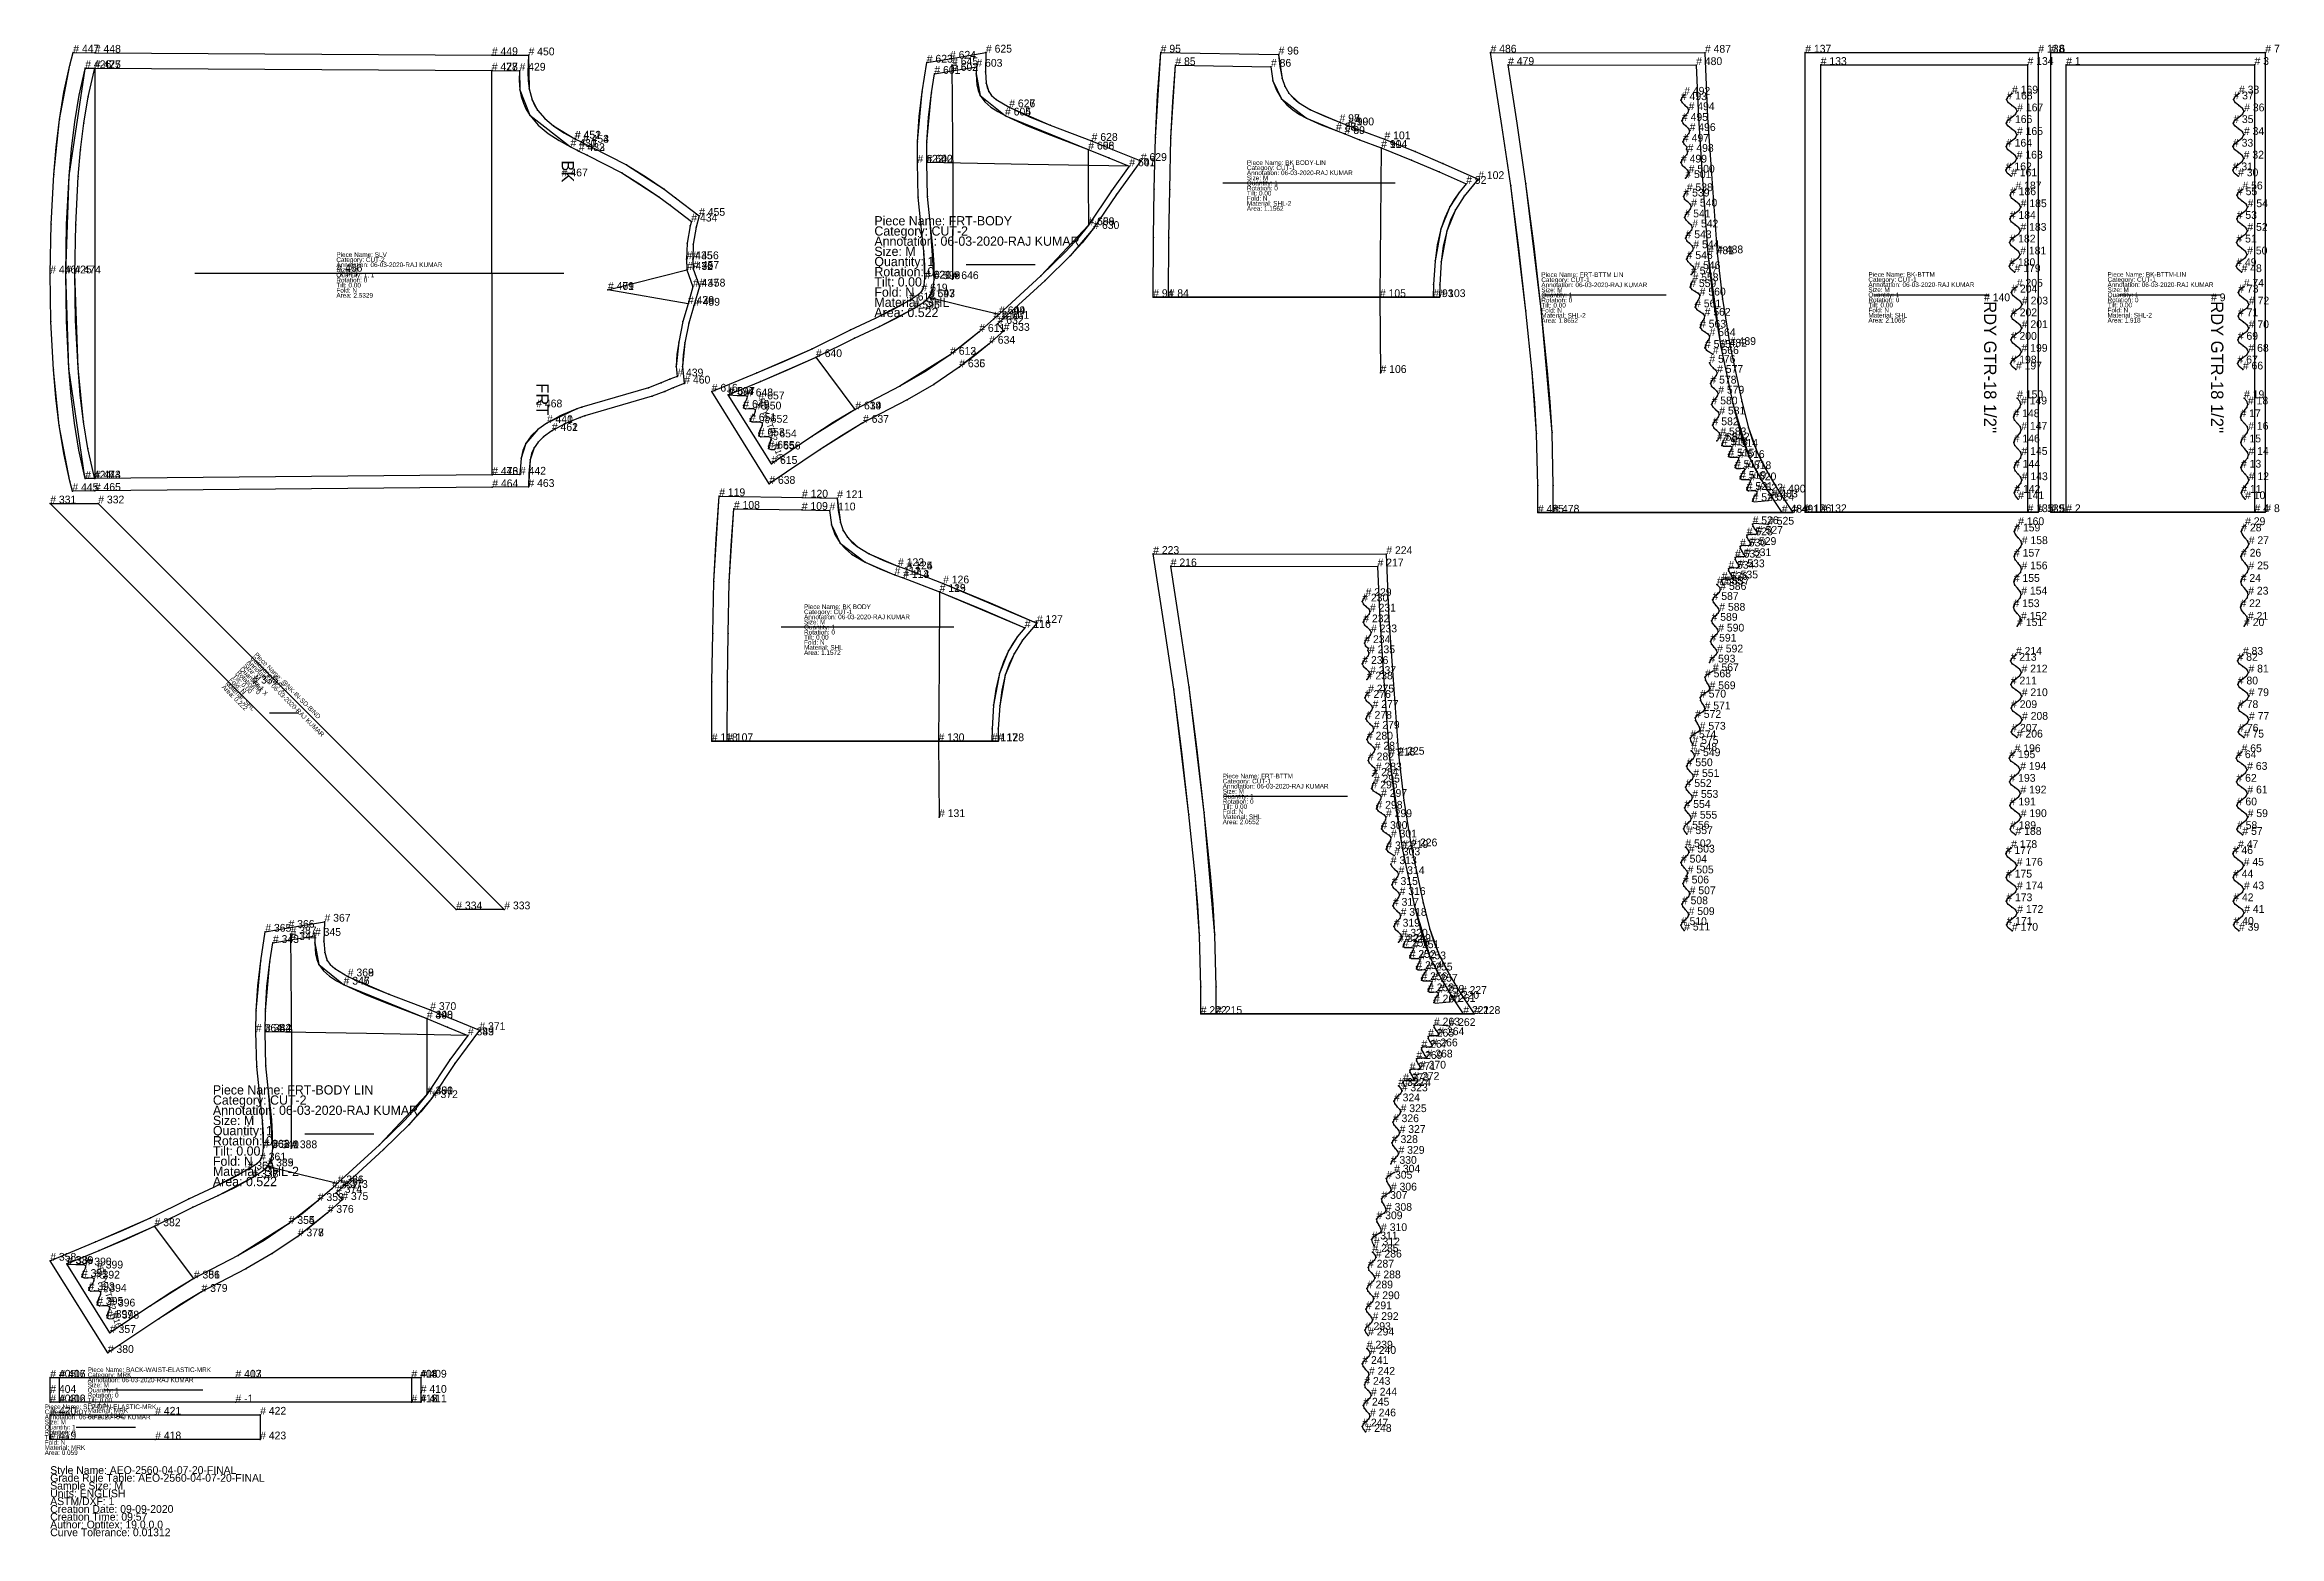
# Model space of a CAD drawing. Header units: metres. Extents: x -0.2 to 90.3, y -2.1 to 58.3.
import ezdxf
from ezdxf.enums import TextEntityAlignment as Align

# ---------------------------------------------------------------- set-up
doc = ezdxf.new("R2010")
doc.units = ezdxf.units.M

msp = doc.modelspace()

# ---------------------------------------------------------------- texts
at = {"layer": '1'}
for s, p in [('Style Name: AEO-2560-04-07-20-FINAL', (0.016, 0.436)), ('Sample Size: M', (0.016, -0.194)), ('Grade Rule Table: AEO-2560-04-07-20-FINAL', (0.016, 0.121)), ('ASTM/DXF: 1', (0.016, -0.824)), ('Creation Date: 09-09-2020', (0.016, -1.139)), ('Units: ENGLISH', (0.016, -0.509)), ('Author: Optitex; 19.0.0.0', (0.016, -1.769)), ('Creation Time: 09:57', (0.016, -1.454)), ('Curve Tolerance: 0.01312', (0.016, -2.084))]:
    msp.add_text(s, height=0.31496, dxfattribs=at).set_placement(p)

# ---------------------------------------------------------------- blocks, each defined once
blk = doc.blocks.new('1')
at = {"layer": '1'}
blk.add_lwpolyline([(81.019, 39.389), (81.019, 43.595), (81.019, 47.625), (81.019, 53.809), (81.019, 57.999), (89.707, 58), (89.707, 39.39)], close=True, dxfattribs=at)
at = {"layer": '14'}
blk.add_lwpolyline([(81.644, 39.389), (81.644, 43.595), (81.644, 47.625), (81.644, 53.809), (81.644, 57.5), (89.269, 57.5), (89.269, 39.39)], close=True, dxfattribs=at)
at = {"layer": '2'}
for p in [(81.019, 57.999), (89.707, 58), (81.644, 57.5), (89.269, 57.5), (88.64, 56.342), (88.604, 52.991), (88.781, 52.461), (88.745, 49.11), (88.834, 48.519), (88.798, 45.168), (88.847, 44.004), (88.889, 39.916), (81.019, 39.389), (81.644, 39.389), (89.269, 39.39), (89.707, 39.39), (88.889, 38.863), (88.847, 34.775), (88.798, 33.611), (88.834, 30.26), (88.745, 29.669), (88.781, 26.318), (88.605, 25.788), (88.641, 22.437)]:
    blk.add_point(p, dxfattribs=at)
at = {"layer": '3'}
for p in [(88.419, 56.105), (88.474, 55.266), (88.482, 55.984), (88.63, 55.384), (88.635, 55.863), (88.786, 55.502), (88.789, 55.742), (88.852, 55.621), (88.409, 55.147), (88.464, 54.309), (88.471, 55.027), (88.62, 54.427), (88.625, 54.906), (88.776, 54.545), (88.779, 54.784), (88.841, 54.664), (88.398, 54.19), (88.461, 54.07), (88.61, 53.47), (88.615, 53.948), (88.766, 53.588), (88.768, 53.827), (88.831, 53.707), (88.388, 53.233), (88.453, 53.352), (88.56, 52.224), (88.622, 52.103), (88.776, 51.982), (88.927, 51.621), (88.93, 51.861), (88.992, 51.74), (88.549, 51.266), (88.612, 51.146), (88.615, 51.385), (88.766, 51.025), (88.771, 51.503), (88.919, 50.903), (88.982, 50.783), (88.539, 50.309), (88.602, 50.189), (88.604, 50.428), (88.755, 50.067), (88.761, 50.546), (88.909, 49.946), (88.917, 50.664), (88.972, 49.826), (88.529, 49.352), (88.594, 49.471), (88.75, 49.589), (88.906, 49.707), (88.612, 48.282), (88.675, 48.162), (88.829, 48.041), (88.602, 47.325), (88.665, 47.205), (88.668, 47.444), (88.819, 47.083), (88.824, 47.562), (88.98, 47.68), (88.982, 47.919), (89.045, 47.799), (88.592, 46.368), (88.655, 46.247), (88.657, 46.486), (88.813, 46.604), (88.97, 46.722), (88.972, 46.962), (89.035, 46.841), (88.582, 45.41), (88.647, 45.529), (88.803, 45.647), (88.808, 46.126), (88.959, 45.765), (88.962, 46.004), (89.025, 45.884), (88.852, 43.493), (88.96, 43.622), (89.004, 43.751), (88.701, 43.236), (88.745, 43.365), (88.747, 43.109), (88.858, 42.982), (88.968, 42.856), (88.97, 42.6), (89.014, 42.728), (88.712, 42.214), (88.755, 42.342), (88.758, 42.087), (88.863, 42.471), (88.868, 41.96), (88.978, 41.834), (89.025, 41.706), (88.722, 41.192), (88.766, 41.32), (88.769, 41.065), (88.874, 41.449), (88.879, 40.938), (88.981, 41.578), (88.989, 40.812), (88.733, 40.17), (88.777, 40.298), (88.884, 40.427), (88.992, 40.556), (89.035, 40.684), (88.733, 38.609), (88.777, 38.481), (88.884, 38.352), (88.992, 38.223), (89.036, 38.095), (88.722, 37.587), (88.766, 37.459), (88.769, 37.714), (88.874, 37.33), (88.879, 37.841), (88.981, 37.201), (88.989, 37.967), (88.712, 36.565), (88.755, 36.437), (88.758, 36.692), (88.863, 36.308), (88.868, 36.819), (88.979, 36.945), (89.025, 37.073), (88.701, 35.543), (88.745, 35.414), (88.748, 35.67), (88.858, 35.797), (88.968, 35.923), (88.971, 36.179), (89.014, 36.051), (88.852, 35.286), (88.96, 35.157), (89.004, 35.028), (88.582, 33.369), (88.647, 33.25), (88.803, 33.132), (88.808, 32.653), (88.959, 33.014), (88.962, 32.775), (89.025, 32.895), (88.592, 32.411), (88.655, 32.532), (88.658, 32.292), (88.814, 32.174), (88.819, 31.696), (88.97, 32.056), (88.972, 31.817), (89.035, 31.938), (88.602, 31.454), (88.665, 31.574), (88.668, 31.335), (88.824, 31.217), (88.98, 31.099), (88.983, 30.86), (89.046, 30.98), (88.613, 30.497), (88.676, 30.617), (88.829, 30.738), (88.529, 29.427), (88.594, 29.308), (88.751, 29.19), (88.907, 29.072), (88.539, 28.47), (88.602, 28.59), (88.605, 28.351), (88.756, 28.712), (88.761, 28.233), (88.909, 28.833), (88.917, 28.115), (88.972, 28.953), (88.55, 27.513), (88.612, 27.633), (88.615, 27.394), (88.766, 27.754), (88.771, 27.276), (88.92, 27.876), (88.927, 27.158), (88.982, 27.996), (88.56, 26.555), (88.623, 26.676), (88.776, 26.797), (88.93, 26.918), (88.993, 27.039), (88.388, 25.546), (88.454, 25.427), (88.399, 24.589), (88.462, 24.709), (88.464, 24.47), (88.61, 25.309), (88.615, 24.831), (88.766, 25.191), (88.769, 24.952), (88.832, 25.072), (88.409, 23.632), (88.472, 23.752), (88.62, 24.352), (88.625, 23.873), (88.776, 24.234), (88.779, 23.995), (88.842, 24.115), (88.419, 22.674), (88.474, 23.513), (88.482, 22.795), (88.631, 23.395), (88.636, 22.916), (88.787, 23.277), (88.789, 23.037), (88.852, 23.158)]:
    blk.add_point(p, dxfattribs=at)
at = {"layer": '6'}
blk.add_line((81.019, 39.389), (89.707, 39.39), dxfattribs=at)
at = {"layer": '7'}
blk.add_line((83.769, 48.195), (87.894, 48.195), dxfattribs=at)
at = {"layer": '8'}
for points in [[(88.604, 52.991), (88.451, 53.112), (88.388, 53.233), (88.453, 53.352), (88.61, 53.47), (88.766, 53.588), (88.831, 53.707), (88.768, 53.827), (88.615, 53.948), (88.461, 54.07), (88.398, 54.19), (88.464, 54.309), (88.62, 54.427), (88.776, 54.545), (88.841, 54.664), (88.779, 54.784), (88.625, 54.906), (88.471, 55.027), (88.409, 55.147), (88.474, 55.266), (88.63, 55.384), (88.786, 55.502), (88.852, 55.621), (88.789, 55.742), (88.635, 55.863), (88.482, 55.984), (88.419, 56.105), (88.484, 56.224), (88.64, 56.342)], [(88.745, 49.11), (88.592, 49.231), (88.529, 49.352), (88.594, 49.471), (88.75, 49.589), (88.906, 49.707), (88.972, 49.826), (88.909, 49.946), (88.755, 50.067), (88.602, 50.189), (88.539, 50.309), (88.604, 50.428), (88.761, 50.546), (88.917, 50.664), (88.982, 50.783), (88.919, 50.903), (88.766, 51.025), (88.612, 51.146), (88.549, 51.266), (88.615, 51.385), (88.771, 51.503), (88.927, 51.621), (88.992, 51.74), (88.93, 51.861), (88.776, 51.982), (88.622, 52.103), (88.56, 52.224), (88.625, 52.343), (88.781, 52.461)], [(88.798, 45.168), (88.644, 45.29), (88.582, 45.41), (88.647, 45.529), (88.803, 45.647), (88.959, 45.765), (89.025, 45.884), (88.962, 46.004), (88.808, 46.126), (88.655, 46.247), (88.592, 46.368), (88.657, 46.486), (88.813, 46.604), (88.97, 46.722), (89.035, 46.841), (88.972, 46.962), (88.819, 47.083), (88.665, 47.205), (88.602, 47.325), (88.668, 47.444), (88.824, 47.562), (88.98, 47.68), (89.045, 47.799), (88.982, 47.919), (88.829, 48.041), (88.675, 48.162), (88.612, 48.282), (88.678, 48.401), (88.834, 48.519)], [(88.889, 39.916), (88.779, 40.043), (88.733, 40.17), (88.777, 40.298), (88.884, 40.427), (88.992, 40.556), (89.035, 40.684), (88.989, 40.812), (88.879, 40.938), (88.769, 41.065), (88.722, 41.192), (88.766, 41.32), (88.874, 41.449), (88.981, 41.578), (89.025, 41.706), (88.978, 41.834), (88.868, 41.96), (88.758, 42.087), (88.712, 42.214), (88.755, 42.342), (88.863, 42.471), (88.97, 42.6), (89.014, 42.728), (88.968, 42.856), (88.858, 42.982), (88.747, 43.109), (88.701, 43.236), (88.745, 43.365), (88.852, 43.493), (88.96, 43.622), (89.004, 43.751), (88.957, 43.878), (88.847, 44.004)], [(88.847, 34.775), (88.957, 34.901), (89.004, 35.028), (88.96, 35.157), (88.852, 35.286), (88.745, 35.414), (88.701, 35.543), (88.748, 35.67), (88.858, 35.797), (88.968, 35.923), (89.014, 36.051), (88.971, 36.179), (88.863, 36.308), (88.755, 36.437), (88.712, 36.565), (88.758, 36.692), (88.868, 36.819), (88.979, 36.945), (89.025, 37.073), (88.981, 37.201), (88.874, 37.33), (88.766, 37.459), (88.722, 37.587), (88.769, 37.714), (88.879, 37.841), (88.989, 37.967), (89.036, 38.095), (88.992, 38.223), (88.884, 38.352), (88.777, 38.481), (88.733, 38.609), (88.779, 38.736), (88.889, 38.863)], [(88.834, 30.26), (88.678, 30.378), (88.613, 30.497), (88.676, 30.617), (88.829, 30.738), (88.983, 30.86), (89.046, 30.98), (88.98, 31.099), (88.824, 31.217), (88.668, 31.335), (88.602, 31.454), (88.665, 31.574), (88.819, 31.696), (88.972, 31.817), (89.035, 31.938), (88.97, 32.056), (88.814, 32.174), (88.658, 32.292), (88.592, 32.411), (88.655, 32.532), (88.808, 32.653), (88.962, 32.775), (89.025, 32.895), (88.959, 33.014), (88.803, 33.132), (88.647, 33.25), (88.582, 33.369), (88.645, 33.489), (88.798, 33.611)], [(88.781, 26.318), (88.625, 26.436), (88.56, 26.555), (88.623, 26.676), (88.776, 26.797), (88.93, 26.918), (88.993, 27.039), (88.927, 27.158), (88.771, 27.276), (88.615, 27.394), (88.55, 27.513), (88.612, 27.633), (88.766, 27.754), (88.92, 27.876), (88.982, 27.996), (88.917, 28.115), (88.761, 28.233), (88.605, 28.351), (88.539, 28.47), (88.602, 28.59), (88.756, 28.712), (88.909, 28.833), (88.972, 28.953), (88.907, 29.072), (88.751, 29.19), (88.594, 29.308), (88.529, 29.427), (88.592, 29.548), (88.745, 29.669)], [(88.641, 22.437), (88.485, 22.555), (88.419, 22.674), (88.482, 22.795), (88.636, 22.916), (88.789, 23.037), (88.852, 23.158), (88.787, 23.277), (88.631, 23.395), (88.474, 23.513), (88.409, 23.632), (88.472, 23.752), (88.625, 23.873), (88.779, 23.995), (88.842, 24.115), (88.776, 24.234), (88.62, 24.352), (88.464, 24.47), (88.399, 24.589), (88.462, 24.709), (88.615, 24.831), (88.769, 24.952), (88.832, 25.072), (88.766, 25.191), (88.61, 25.309), (88.454, 25.427), (88.388, 25.546), (88.451, 25.667), (88.605, 25.788)]]:
    blk.add_lwpolyline(points, dxfattribs=at)
at = {"layer": '1'}
for s, height, p in [('# 6', 0.315, (81.019, 57.999)), ('# 7', 0.315, (89.707, 58)), ('Category: CUT-1', 0.1875, (83.319, 48.715)), ('Piece Name: BK-BTTM-LIN', 0.1875, (83.319, 48.921)), ('Annotation: 06-03-2020-RAJ KUMAR', 0.1875, (83.319, 48.508)), ('Size: M', 0.1875, (83.319, 48.302)), ('Quantity: 1', 0.1875, (83.319, 48.096)), ('Rotation: 0', 0.1875, (83.319, 47.89)), ('Area: 1.918', 0.1875, (83.319, 47.065)), ('Tilt: 0.00', 0.1875, (83.319, 47.683)), ('Fold: N', 0.1875, (83.319, 47.477)), ('Material: SHL-2', 0.1875, (83.319, 47.271)), ('# 5', 0.315, (81.019, 39.389)), ('# 8', 0.315, (89.707, 39.39))]:
    blk.add_text(s, height=height, dxfattribs=at).set_placement(p)
at = {"layer": '14'}
for s, p in [('# 1', (81.644, 57.5)), ('# 3', (89.269, 57.5)), ('# 2', (81.644, 39.389)), ('# 4', (89.269, 39.39))]:
    blk.add_text(s, height=0.315, dxfattribs=at).set_placement(p)
at = {"layer": '25'}
blk.add_text('# 9', height=0.315, dxfattribs=at).set_placement((87.509, 47.93))
blk.add_text("RDY GTR-18 1/2''", height=0.5, rotation=270, dxfattribs=at).set_placement((87.509, 47.93))
at = {"layer": '8'}
for s, p in [('# 37', (88.419, 56.105)), ('# 38', (88.64, 56.342)), ('# 35', (88.409, 55.147)), ('# 36', (88.852, 55.621)), ('# 33', (88.398, 54.19)), ('# 34', (88.841, 54.664)), ('# 31', (88.388, 53.233)), ('# 32', (88.831, 53.707)), ('# 55', (88.56, 52.224)), ('# 30', (88.604, 52.991)), ('# 56', (88.781, 52.461)), ('# 53', (88.549, 51.266)), ('# 54', (88.992, 51.74)), ('# 52', (88.982, 50.783)), ('# 51', (88.539, 50.309)), ('# 50', (88.972, 49.826)), ('# 49', (88.529, 49.352)), ('# 48', (88.745, 49.11)), ('# 73', (88.612, 48.282)), ('# 74', (88.834, 48.519)), ('# 72', (89.045, 47.799)), ('# 71', (88.602, 47.325)), ('# 70', (89.035, 46.841)), ('# 69', (88.592, 46.368)), ('# 68', (89.025, 45.884)), ('# 67', (88.582, 45.41)), ('# 66', (88.798, 45.168)), ('# 17', (88.701, 43.236)), ('# 19', (88.847, 44.004)), ('# 18', (89.004, 43.751)), ('# 15', (88.712, 42.214)), ('# 16', (89.014, 42.728)), ('# 14', (89.025, 41.706)), ('# 13', (88.722, 41.192)), ('# 12', (89.035, 40.684)), ('# 11', (88.733, 40.17)), ('# 10', (88.889, 39.916)), ('# 28', (88.733, 38.609)), ('# 29', (88.889, 38.863)), ('# 27', (89.036, 38.095)), ('# 26', (88.722, 37.587)), ('# 25', (89.025, 37.073)), ('# 24', (88.712, 36.565)), ('# 23', (89.014, 36.051)), ('# 22', (88.701, 35.543)), ('# 21', (89.004, 35.028)), ('# 20', (88.847, 34.775)), ('# 82', (88.582, 33.369)), ('# 83', (88.798, 33.611)), ('# 80', (88.592, 32.411)), ('# 81', (89.025, 32.895)), ('# 78', (88.602, 31.454)), ('# 79', (89.035, 31.938)), ('# 76', (88.613, 30.497)), ('# 77', (89.046, 30.98)), ('# 65', (88.745, 29.669)), ('# 75', (88.834, 30.26)), ('# 64', (88.529, 29.427)), ('# 63', (88.972, 28.953)), ('# 62', (88.539, 28.47)), ('# 61', (88.982, 27.996)), ('# 60', (88.55, 27.513)), ('# 59', (88.993, 27.039)), ('# 58', (88.56, 26.555)), ('# 57', (88.781, 26.318)), ('# 46', (88.388, 25.546)), ('# 47', (88.605, 25.788)), ('# 45', (88.832, 25.072)), ('# 44', (88.399, 24.589)), ('# 43', (88.842, 24.115)), ('# 42', (88.409, 23.632)), ('# 40', (88.419, 22.674)), ('# 39', (88.641, 22.437)), ('# 41', (88.852, 23.158))]:
    blk.add_text(s, height=0.315, dxfattribs=at).set_placement(p)
blk = doc.blocks.new('2')
at = {"layer": '1'}
blk.add_lwpolyline([(44.676, 48.098), (44.684, 50.508), (44.721, 52.464), (44.763, 54.561), (44.979, 58), (49.752, 57.921), (49.892, 56.949), (50.002, 56.634), (50.171, 56.354), (50.564, 55.975), (51.052, 55.68), (52.22, 55.187), (52.565, 55.053), (53.17, 54.818), (54.041, 54.49), (55.285, 53.989), (56.404, 53.51), (57.836, 52.879), (57.265, 52.187), (56.917, 51.637), (56.564, 50.772), (56.339, 49.532), (56.279, 48.593), (56.268, 48.098)], close=True, dxfattribs=at)
at = {"layer": '14'}
blk.add_lwpolyline([(45.301, 48.098), (45.309, 50.501), (45.345, 52.452), (45.388, 54.535), (45.574, 57.49), (49.445, 57.426), (49.525, 56.86), (49.874, 56.122), (50.89, 55.341), (52.079, 54.84), (52.429, 54.703), (53.036, 54.467), (53.905, 54.14), (55.141, 53.643), (56.255, 53.166), (57.35, 52.683), (57.063, 52.335), (56.693, 51.75), (56.323, 50.843), (56.09, 49.56), (56.029, 48.604), (56.018, 48.098)], close=True, dxfattribs=at)
at = {"layer": '2'}
for p in [(44.979, 58), (49.752, 57.921), (45.574, 57.49), (49.445, 57.426), (53.905, 54.14), (57.35, 52.683), (57.836, 52.879), (44.676, 48.098), (45.301, 48.098), (53.856, 48.098), (56.018, 48.098), (56.268, 48.098), (53.881, 45.025)]:
    blk.add_point(p, dxfattribs=at)
at = {"layer": '3'}
for p in [(49.525, 56.86), (49.874, 56.122), (49.892, 56.949), (50.002, 56.634), (50.171, 56.354), (50.564, 55.975), (50.89, 55.341), (51.052, 55.68), (44.763, 54.561), (45.388, 54.535), (52.079, 54.84), (52.22, 55.187), (52.429, 54.703), (52.565, 55.053), (53.036, 54.467), (53.17, 54.818), (54.041, 54.49), (53.905, 54.14), (55.141, 53.643), (55.285, 53.989), (56.404, 53.51), (56.255, 53.166), (44.721, 52.464), (45.345, 52.452), (56.693, 51.75), (56.917, 51.637), (57.063, 52.335), (57.265, 52.187), (56.323, 50.843), (56.564, 50.772), (44.684, 50.508), (45.309, 50.501), (56.09, 49.56), (56.339, 49.532), (56.029, 48.604), (56.279, 48.593)]:
    blk.add_point(p, dxfattribs=at)
at = {"layer": '6'}
blk.add_line((44.676, 48.098), (56.268, 48.098), dxfattribs=at)
at = {"layer": '7'}
blk.add_line((47.493, 52.723), (54.473, 52.723), dxfattribs=at)
at = {"layer": '8'}
blk.add_lwpolyline([(53.905, 54.14), (53.881, 51.171), (53.856, 48.098), (53.881, 45.025)], dxfattribs=at)
at = {"layer": '80'}
for p in [(52.079, 54.84, 0.276), (52.22, 55.187, 0.276), (52.429, 54.703, 0.276), (52.565, 55.053, 0.276)]:
    blk.add_point(p, dxfattribs=at)
at = {"layer": '84'}
blk.add_lwpolyline([(44.676, 48.098), (44.684, 50.508), (44.721, 52.464), (44.763, 54.561), (44.853, 56.281), (44.979, 58), (49.752, 57.921), (49.801, 57.43), (49.892, 56.949), (50.002, 56.634), (50.171, 56.354), (50.354, 56.151), (50.564, 55.975), (51.052, 55.68), (51.629, 55.419), (52.22, 55.187), (52.565, 55.053), (53.17, 54.818), (54.041, 54.49), (55.285, 53.989), (56.404, 53.51), (57.836, 52.879), (57.265, 52.187), (56.917, 51.637), (56.718, 51.213), (56.564, 50.772), (56.423, 50.157), (56.339, 49.532), (56.279, 48.593), (56.268, 48.098)], close=True, dxfattribs=at)
at = {"layer": '87'}
blk.add_lwpolyline([(45.301, 48.098), (45.309, 50.501), (45.345, 52.452), (45.388, 54.535), (45.466, 56.013), (45.574, 57.49), (49.445, 57.426), (49.525, 56.86), (49.662, 56.473), (49.874, 56.122), (50.088, 55.884), (50.335, 55.677), (50.605, 55.498), (50.89, 55.341), (51.48, 55.075), (52.079, 54.84), (52.429, 54.703), (53.036, 54.467), (53.905, 54.14), (55.141, 53.643), (56.255, 53.166), (57.35, 52.683), (57.063, 52.335), (56.866, 52.05), (56.693, 51.75), (56.485, 51.306), (56.323, 50.843), (56.177, 50.208), (56.09, 49.56), (56.029, 48.604), (56.018, 48.098)], close=True, dxfattribs=at)
at = {"layer": '1'}
for s, height, p in [('# 95', 0.315, (44.979, 58)), ('# 96', 0.315, (49.752, 57.921)), ('# 97', 0.315, (52.22, 55.187)), ('# 99', 0.315, (52.565, 55.053)), ('# 101', 0.315, (54.041, 54.49)), ('Category: CUT-1', 0.1875, (48.47, 53.243)), ('Piece Name: BK BODY-LIN', 0.1875, (48.47, 53.449)), ('Annotation: 06-03-2020-RAJ KUMAR', 0.1875, (48.47, 53.037)), ('Size: M', 0.1875, (48.47, 52.83)), ('Quantity: 1', 0.1875, (48.47, 52.624)), ('Rotation: 0', 0.1875, (48.47, 52.418)), ('# 102', 0.315, (57.836, 52.879)), ('Area: 1.1562', 0.1875, (48.47, 51.593)), ('Tilt: 0.00', 0.1875, (48.47, 52.212)), ('Fold: N', 0.1875, (48.47, 52.005)), ('Material: SHL-2', 0.1875, (48.47, 51.799)), ('# 94', 0.315, (44.676, 48.098)), ('# 103', 0.315, (56.268, 48.098))]:
    blk.add_text(s, height=height, dxfattribs=at).set_placement(p)
at = {"layer": '1', "flags": 2}
for p, p2 in [((52.22, 55.187), (52.22, 55.187)), ((52.565, 55.053), (52.565, 55.053))]:
    blk.add_attdef('Dependency', text='', height=10, dxfattribs=at).set_placement(p, p2, align=Align.ALIGNED)
at = {"layer": '14'}
for s, p in [('# 85', (45.574, 57.49)), ('# 86', (49.445, 57.426)), ('# 87', (52.079, 54.84)), ('# 89', (52.429, 54.703)), ('# 91', (53.905, 54.14)), ('# 92', (57.35, 52.683)), ('# 84', (45.301, 48.098)), ('# 93', (56.018, 48.098))]:
    blk.add_text(s, height=0.315, dxfattribs=at).set_placement(p)
at = {"layer": '14', "flags": 2}
for p, p2 in [((52.079, 54.84), (52.079, 54.84)), ((52.429, 54.703), (52.429, 54.703))]:
    blk.add_attdef('Dependency', text='', height=10, dxfattribs=at).set_placement(p, p2, align=Align.ALIGNED)
at = {"layer": '8'}
for s, p in [('# 104', (53.905, 54.14)), ('# 105', (53.856, 48.098)), ('# 106', (53.881, 45.025))]:
    blk.add_text(s, height=0.315, dxfattribs=at).set_placement(p)
at = {"layer": '80'}
for s, p in [('# 98', (52.22, 55.187)), ('# 100', (52.565, 55.053)), ('# 88', (52.079, 54.84)), ('# 90', (52.429, 54.703))]:
    blk.add_text(s, height=0.315, dxfattribs=at).set_placement(p)
blk = doc.blocks.new('3')
at = {"layer": '1'}
blk.add_lwpolyline([(26.8, 30.114), (26.808, 32.523), (26.845, 34.48), (26.887, 36.577), (27.103, 40.035), (30.456, 39.979), (31.879, 39.955), (32.016, 38.963), (32.126, 38.649), (32.295, 38.37), (32.688, 37.991), (33.176, 37.696), (34.342, 37.203), (34.686, 37.074), (36.17, 36.504), (39.964, 34.899), (39.389, 34.202), (39.041, 33.652), (38.688, 32.787), (38.463, 31.547), (38.403, 30.608), (38.392, 30.113)], close=True, dxfattribs=at)
at = {"layer": '14'}
blk.add_lwpolyline([(27.425, 30.114), (27.433, 32.517), (27.469, 34.468), (27.512, 36.551), (27.698, 39.525), (30.447, 39.479), (31.569, 39.46), (31.649, 38.876), (31.998, 38.137), (33.014, 37.357), (34.203, 36.855), (34.552, 36.723), (36.029, 36.156), (39.474, 34.698), (39.187, 34.35), (38.817, 33.766), (38.447, 32.859), (38.214, 31.576), (38.153, 30.619), (38.142, 30.113)], close=True, dxfattribs=at)
at = {"layer": '2'}
for p in [(27.103, 40.035), (30.456, 39.979), (31.879, 39.955), (27.698, 39.525), (30.447, 39.479), (31.569, 39.46), (36.029, 36.156), (39.474, 34.698), (39.964, 34.899), (26.8, 30.114), (27.425, 30.114), (35.98, 30.113), (38.142, 30.113), (38.392, 30.113), (36.005, 27.04)]:
    blk.add_point(p, dxfattribs=at)
at = {"layer": '3'}
for p in [(32.016, 38.963), (31.649, 38.876), (31.998, 38.137), (32.126, 38.649), (32.295, 38.37), (32.688, 37.991), (33.014, 37.357), (33.176, 37.696), (34.342, 37.203), (26.887, 36.577), (27.512, 36.551), (34.203, 36.855), (34.552, 36.723), (34.686, 37.074), (36.17, 36.504), (36.029, 36.156), (26.845, 34.48), (27.469, 34.468), (38.817, 33.766), (39.041, 33.652), (39.187, 34.35), (39.389, 34.202), (38.447, 32.859), (38.688, 32.787), (26.808, 32.523), (27.433, 32.517), (38.214, 31.576), (38.463, 31.547), (38.153, 30.619), (38.403, 30.608)]:
    blk.add_point(p, dxfattribs=at)
at = {"layer": '6'}
blk.add_line((26.8, 30.114), (38.392, 30.113), dxfattribs=at)
at = {"layer": '7'}
blk.add_line((29.617, 34.738), (36.597, 34.738), dxfattribs=at)
at = {"layer": '8'}
blk.add_lwpolyline([(36.029, 36.156), (36.005, 33.186), (35.98, 30.113), (36.005, 27.04)], dxfattribs=at)
at = {"layer": '80'}
for p in [(34.342, 37.203, 0.276), (34.203, 36.855, 0.276), (34.552, 36.723, 0.276), (34.686, 37.074, 0.276)]:
    blk.add_point(p, dxfattribs=at)
at = {"layer": '84'}
blk.add_lwpolyline([(26.8, 30.114), (26.808, 32.523), (26.845, 34.48), (26.887, 36.577), (26.977, 38.306), (27.103, 40.035), (30.456, 39.979), (31.879, 39.955), (31.925, 39.455), (32.016, 38.963), (32.126, 38.649), (32.295, 38.37), (32.478, 38.167), (32.688, 37.991), (33.176, 37.696), (33.752, 37.433), (34.342, 37.203), (34.686, 37.074), (36.17, 36.504), (38.074, 35.718), (39.964, 34.899), (39.389, 34.202), (39.041, 33.652), (38.842, 33.229), (38.688, 32.787), (38.547, 32.173), (38.463, 31.547), (38.403, 30.608), (38.392, 30.113)], close=True, dxfattribs=at)
at = {"layer": '87'}
blk.add_lwpolyline([(27.425, 30.114), (27.433, 32.517), (27.469, 34.468), (27.512, 36.551), (27.59, 38.038), (27.698, 39.525), (30.447, 39.479), (31.569, 39.46), (31.649, 38.876), (31.786, 38.488), (31.998, 38.137), (32.212, 37.899), (32.459, 37.693), (33.014, 37.357), (33.603, 37.089), (34.203, 36.855), (34.552, 36.723), (36.029, 36.156), (37.758, 35.442), (39.474, 34.698), (39.187, 34.35), (38.99, 34.066), (38.817, 33.766), (38.609, 33.321), (38.447, 32.859), (38.301, 32.223), (38.214, 31.576), (38.153, 30.619), (38.142, 30.113)], close=True, dxfattribs=at)
at = {"layer": '1'}
for s, height, p in [('# 119', 0.315, (27.103, 40.035)), ('# 120', 0.315, (30.456, 39.979)), ('# 121', 0.315, (31.879, 39.955)), ('# 122', 0.315, (34.342, 37.203)), ('# 124', 0.315, (34.686, 37.074)), ('# 126', 0.315, (36.17, 36.504)), ('Category: CUT-1', 0.1875, (30.538, 35.258)), ('Piece Name: BK BODY', 0.1875, (30.538, 35.465)), ('Annotation: 06-03-2020-RAJ KUMAR', 0.1875, (30.538, 35.052)), ('Tilt: 0.00', 0.1875, (30.538, 34.227)), ('Size: M', 0.1875, (30.538, 34.846)), ('Quantity: 1', 0.1875, (30.538, 34.64)), ('Rotation: 0', 0.1875, (30.538, 34.433)), ('# 127', 0.315, (39.964, 34.899)), ('Area: 1.1572', 0.1875, (30.538, 33.608)), ('Fold: N', 0.1875, (30.538, 34.021)), ('Material: SHL', 0.1875, (30.538, 33.815)), ('# 118', 0.315, (26.8, 30.114)), ('# 128', 0.315, (38.392, 30.113))]:
    blk.add_text(s, height=height, dxfattribs=at).set_placement(p)
at = {"layer": '1', "flags": 2}
for p, p2 in [((34.342, 37.203), (34.342, 37.203)), ((34.686, 37.074), (34.686, 37.074))]:
    blk.add_attdef('Dependency', text='', height=10, dxfattribs=at).set_placement(p, p2, align=Align.ALIGNED)
at = {"layer": '14'}
for s, p in [('# 108', (27.698, 39.525)), ('# 109', (30.447, 39.479)), ('# 110', (31.569, 39.46)), ('# 111', (34.203, 36.855)), ('# 113', (34.552, 36.723)), ('# 115', (36.029, 36.156)), ('# 116', (39.474, 34.698)), ('# 107', (27.425, 30.114)), ('# 117', (38.142, 30.113))]:
    blk.add_text(s, height=0.315, dxfattribs=at).set_placement(p)
at = {"layer": '14', "flags": 2}
for p, p2 in [((34.203, 36.855), (34.203, 36.855)), ((34.552, 36.723), (34.552, 36.723))]:
    blk.add_attdef('Dependency', text='', height=10, dxfattribs=at).set_placement(p, p2, align=Align.ALIGNED)
at = {"layer": '8'}
for s, p in [('# 129', (36.029, 36.156)), ('# 130', (35.98, 30.113)), ('# 131', (36.005, 27.04))]:
    blk.add_text(s, height=0.315, dxfattribs=at).set_placement(p)
at = {"layer": '80'}
for s, p in [('# 112', (34.203, 36.855)), ('# 123', (34.342, 37.203)), ('# 125', (34.686, 37.074)), ('# 114', (34.552, 36.723))]:
    blk.add_text(s, height=0.315, dxfattribs=at).set_placement(p)
blk = doc.blocks.new('4')
at = {"layer": '1'}
blk.add_lwpolyline([(71.079, 39.389), (71.079, 44.829), (71.079, 51.326), (71.079, 57.999), (80.516, 58), (80.516, 39.39)], close=True, dxfattribs=at)
at = {"layer": '14'}
blk.add_lwpolyline([(71.704, 39.389), (71.704, 44.829), (71.704, 51.326), (71.704, 57.499), (80.079, 57.5), (80.079, 39.389)], close=True, dxfattribs=at)
at = {"layer": '2'}
for p in [(71.079, 57.999), (80.516, 58), (71.704, 57.499), (80.079, 57.5), (79.45, 56.342), (79.414, 52.991), (79.591, 52.461), (79.555, 49.11), (79.644, 48.519), (79.608, 45.168), (79.657, 44.004), (79.699, 39.916), (71.079, 39.389), (71.704, 39.389), (80.079, 39.389), (80.516, 39.39), (79.699, 38.863), (79.657, 34.775), (79.608, 33.611), (79.644, 30.26), (79.555, 29.669), (79.591, 26.318), (79.415, 25.788), (79.451, 22.437)]:
    blk.add_point(p, dxfattribs=at)
at = {"layer": '3'}
for p in [(79.229, 56.105), (79.284, 55.266), (79.292, 55.984), (79.44, 55.384), (79.445, 55.863), (79.596, 55.502), (79.599, 55.742), (79.662, 55.621), (79.219, 55.147), (79.274, 54.309), (79.281, 55.027), (79.43, 54.427), (79.435, 54.906), (79.586, 54.545), (79.589, 54.784), (79.651, 54.664), (79.208, 54.19), (79.271, 54.07), (79.42, 53.47), (79.425, 53.948), (79.576, 53.588), (79.578, 53.827), (79.641, 53.707), (79.198, 53.233), (79.263, 53.352), (79.37, 52.224), (79.432, 52.103), (79.586, 51.982), (79.737, 51.621), (79.74, 51.861), (79.802, 51.74), (79.359, 51.266), (79.422, 51.146), (79.425, 51.385), (79.576, 51.025), (79.581, 51.503), (79.729, 50.903), (79.792, 50.783), (79.349, 50.309), (79.412, 50.189), (79.414, 50.428), (79.565, 50.067), (79.571, 50.546), (79.719, 49.946), (79.727, 50.664), (79.782, 49.826), (79.339, 49.352), (79.404, 49.471), (79.56, 49.589), (79.716, 49.707), (79.422, 48.282), (79.485, 48.162), (79.639, 48.041), (79.412, 47.325), (79.475, 47.204), (79.478, 47.444), (79.629, 47.083), (79.634, 47.562), (79.79, 47.68), (79.792, 47.919), (79.855, 47.799), (79.402, 46.367), (79.465, 46.247), (79.467, 46.486), (79.623, 46.604), (79.78, 46.722), (79.782, 46.962), (79.845, 46.841), (79.392, 45.41), (79.457, 45.529), (79.613, 45.647), (79.618, 46.126), (79.769, 45.765), (79.772, 46.004), (79.835, 45.884), (79.662, 43.493), (79.77, 43.622), (79.814, 43.751), (79.511, 43.236), (79.555, 43.365), (79.557, 43.109), (79.668, 42.982), (79.778, 42.856), (79.78, 42.6), (79.824, 42.728), (79.522, 42.214), (79.565, 42.342), (79.568, 42.087), (79.673, 42.471), (79.678, 41.96), (79.788, 41.834), (79.835, 41.706), (79.532, 41.192), (79.576, 41.32), (79.579, 41.065), (79.684, 41.449), (79.689, 40.938), (79.791, 41.578), (79.799, 40.812), (79.543, 40.17), (79.587, 40.298), (79.694, 40.427), (79.802, 40.556), (79.845, 40.684), (79.543, 38.609), (79.587, 38.481), (79.694, 38.352), (79.802, 38.223), (79.845, 38.095), (79.532, 37.587), (79.576, 37.459), (79.579, 37.714), (79.684, 37.33), (79.689, 37.841), (79.791, 37.201), (79.799, 37.967), (79.522, 36.565), (79.565, 36.437), (79.568, 36.692), (79.673, 36.308), (79.678, 36.819), (79.788, 36.945), (79.835, 37.073), (79.511, 35.543), (79.555, 35.414), (79.557, 35.67), (79.668, 35.797), (79.778, 35.923), (79.781, 36.179), (79.824, 36.051), (79.662, 35.286), (79.77, 35.157), (79.814, 35.028), (79.392, 33.369), (79.457, 33.25), (79.613, 33.132), (79.618, 32.653), (79.769, 33.014), (79.772, 32.774), (79.835, 32.895), (79.402, 32.411), (79.465, 32.532), (79.467, 32.292), (79.624, 32.174), (79.629, 31.696), (79.78, 32.056), (79.782, 31.817), (79.845, 31.937), (79.412, 31.454), (79.475, 31.574), (79.478, 31.335), (79.634, 31.217), (79.79, 31.099), (79.793, 30.86), (79.855, 30.98), (79.423, 30.497), (79.486, 30.617), (79.639, 30.738), (79.339, 29.427), (79.404, 29.308), (79.56, 29.19), (79.717, 29.072), (79.349, 28.47), (79.412, 28.59), (79.415, 28.351), (79.566, 28.712), (79.571, 28.233), (79.719, 28.833), (79.727, 28.115), (79.782, 28.953), (79.36, 27.513), (79.422, 27.633), (79.425, 27.394), (79.576, 27.754), (79.581, 27.276), (79.729, 27.876), (79.737, 27.158), (79.792, 27.996), (79.37, 26.555), (79.433, 26.676), (79.586, 26.797), (79.74, 26.918), (79.803, 27.039), (79.198, 25.546), (79.264, 25.427), (79.209, 24.589), (79.272, 24.709), (79.274, 24.47), (79.42, 25.309), (79.425, 24.831), (79.576, 25.191), (79.579, 24.952), (79.641, 25.072), (79.219, 23.632), (79.282, 23.752), (79.43, 24.352), (79.435, 23.873), (79.586, 24.234), (79.589, 23.995), (79.652, 24.115), (79.229, 22.674), (79.284, 23.513), (79.292, 22.795), (79.441, 23.395), (79.446, 22.916), (79.597, 23.277), (79.599, 23.037), (79.662, 23.158)]:
    blk.add_point(p, dxfattribs=at)
at = {"layer": '6'}
blk.add_line((71.079, 39.389), (80.516, 39.39), dxfattribs=at)
at = {"layer": '7'}
blk.add_line((73.879, 48.195), (78.529, 48.195), dxfattribs=at)
at = {"layer": '8'}
for points in [[(79.414, 52.991), (79.261, 53.112), (79.198, 53.233), (79.263, 53.352), (79.42, 53.47), (79.576, 53.588), (79.641, 53.707), (79.578, 53.827), (79.425, 53.948), (79.271, 54.07), (79.208, 54.19), (79.274, 54.309), (79.43, 54.427), (79.586, 54.545), (79.651, 54.664), (79.589, 54.784), (79.435, 54.906), (79.281, 55.027), (79.219, 55.147), (79.284, 55.266), (79.44, 55.384), (79.596, 55.502), (79.662, 55.621), (79.599, 55.742), (79.445, 55.863), (79.292, 55.984), (79.229, 56.105), (79.294, 56.224), (79.45, 56.342)], [(79.555, 49.11), (79.402, 49.231), (79.339, 49.352), (79.404, 49.471), (79.56, 49.589), (79.716, 49.707), (79.782, 49.826), (79.719, 49.946), (79.565, 50.067), (79.412, 50.189), (79.349, 50.309), (79.414, 50.428), (79.571, 50.546), (79.727, 50.664), (79.792, 50.783), (79.729, 50.903), (79.576, 51.025), (79.422, 51.146), (79.359, 51.266), (79.425, 51.385), (79.581, 51.503), (79.737, 51.621), (79.802, 51.74), (79.74, 51.861), (79.586, 51.982), (79.432, 52.103), (79.37, 52.224), (79.435, 52.343), (79.591, 52.461)], [(79.608, 45.168), (79.454, 45.29), (79.392, 45.41), (79.457, 45.529), (79.613, 45.647), (79.769, 45.765), (79.835, 45.884), (79.772, 46.004), (79.618, 46.126), (79.465, 46.247), (79.402, 46.367), (79.467, 46.486), (79.623, 46.604), (79.78, 46.722), (79.845, 46.841), (79.782, 46.962), (79.629, 47.083), (79.475, 47.204), (79.412, 47.325), (79.478, 47.444), (79.634, 47.562), (79.79, 47.68), (79.855, 47.799), (79.792, 47.919), (79.639, 48.041), (79.485, 48.162), (79.422, 48.282), (79.488, 48.401), (79.644, 48.519)], [(79.699, 39.916), (79.589, 40.043), (79.543, 40.17), (79.587, 40.298), (79.694, 40.427), (79.802, 40.556), (79.845, 40.684), (79.799, 40.812), (79.689, 40.938), (79.579, 41.065), (79.532, 41.192), (79.576, 41.32), (79.684, 41.449), (79.791, 41.578), (79.835, 41.706), (79.788, 41.834), (79.678, 41.96), (79.568, 42.087), (79.522, 42.214), (79.565, 42.342), (79.673, 42.471), (79.78, 42.6), (79.824, 42.728), (79.778, 42.856), (79.668, 42.982), (79.557, 43.109), (79.511, 43.236), (79.555, 43.365), (79.662, 43.493), (79.77, 43.622), (79.814, 43.751), (79.767, 43.878), (79.657, 44.004)], [(79.657, 34.775), (79.767, 34.901), (79.814, 35.028), (79.77, 35.157), (79.662, 35.286), (79.555, 35.414), (79.511, 35.543), (79.557, 35.67), (79.668, 35.797), (79.778, 35.923), (79.824, 36.051), (79.781, 36.179), (79.673, 36.308), (79.565, 36.437), (79.522, 36.565), (79.568, 36.692), (79.678, 36.819), (79.788, 36.945), (79.835, 37.073), (79.791, 37.201), (79.684, 37.33), (79.576, 37.459), (79.532, 37.587), (79.579, 37.714), (79.689, 37.841), (79.799, 37.967), (79.845, 38.095), (79.802, 38.223), (79.694, 38.352), (79.587, 38.481), (79.543, 38.609), (79.589, 38.736), (79.699, 38.863)], [(79.644, 30.26), (79.488, 30.378), (79.423, 30.497), (79.486, 30.617), (79.639, 30.738), (79.793, 30.86), (79.855, 30.98), (79.79, 31.099), (79.634, 31.217), (79.478, 31.335), (79.412, 31.454), (79.475, 31.574), (79.629, 31.696), (79.782, 31.817), (79.845, 31.937), (79.78, 32.056), (79.624, 32.174), (79.467, 32.292), (79.402, 32.411), (79.465, 32.532), (79.618, 32.653), (79.772, 32.774), (79.835, 32.895), (79.769, 33.014), (79.613, 33.132), (79.457, 33.25), (79.392, 33.369), (79.455, 33.489), (79.608, 33.611)], [(79.591, 26.318), (79.435, 26.436), (79.37, 26.555), (79.433, 26.676), (79.586, 26.797), (79.74, 26.918), (79.803, 27.039), (79.737, 27.158), (79.581, 27.276), (79.425, 27.394), (79.36, 27.513), (79.422, 27.633), (79.576, 27.754), (79.729, 27.876), (79.792, 27.996), (79.727, 28.115), (79.571, 28.233), (79.415, 28.351), (79.349, 28.47), (79.412, 28.59), (79.566, 28.712), (79.719, 28.833), (79.782, 28.953), (79.717, 29.072), (79.56, 29.19), (79.404, 29.308), (79.339, 29.427), (79.402, 29.548), (79.555, 29.669)], [(79.451, 22.437), (79.295, 22.555), (79.229, 22.674), (79.292, 22.795), (79.446, 22.916), (79.599, 23.037), (79.662, 23.158), (79.597, 23.277), (79.441, 23.395), (79.284, 23.513), (79.219, 23.632), (79.282, 23.752), (79.435, 23.873), (79.589, 23.995), (79.652, 24.115), (79.586, 24.234), (79.43, 24.352), (79.274, 24.47), (79.209, 24.589), (79.272, 24.709), (79.425, 24.831), (79.579, 24.952), (79.641, 25.072), (79.576, 25.191), (79.42, 25.309), (79.264, 25.427), (79.198, 25.546), (79.261, 25.667), (79.415, 25.788)]]:
    blk.add_lwpolyline(points, dxfattribs=at)
at = {"layer": '1'}
for s, height, p in [('# 137', 0.315, (71.079, 57.999)), ('# 138', 0.315, (80.516, 58)), ('Category: CUT-1', 0.1875, (73.635, 48.715)), ('Piece Name: BK-BTTM', 0.1875, (73.635, 48.921)), ('Annotation: 06-03-2020-RAJ KUMAR', 0.1875, (73.635, 48.508)), ('Size: M', 0.1875, (73.635, 48.302)), ('Quantity: 1', 0.1875, (73.635, 48.096)), ('Rotation: 0', 0.1875, (73.635, 47.89)), ('Area: 2.1066', 0.1875, (73.635, 47.065)), ('Tilt: 0.00', 0.1875, (73.635, 47.683)), ('Fold: N', 0.1875, (73.635, 47.477)), ('Material: SHL', 0.1875, (73.635, 47.271)), ('# 136', 0.315, (71.079, 39.389)), ('# 139', 0.315, (80.516, 39.39))]:
    blk.add_text(s, height=height, dxfattribs=at).set_placement(p)
at = {"layer": '14'}
for s, p in [('# 133', (71.704, 57.499)), ('# 134', (80.079, 57.5)), ('# 132', (71.704, 39.389)), ('# 135', (80.079, 39.389))]:
    blk.add_text(s, height=0.315, dxfattribs=at).set_placement(p)
at = {"layer": '25'}
blk.add_text('# 140', height=0.315, dxfattribs=at).set_placement((78.319, 47.93))
blk.add_text("RDY GTR-18 1/2''", height=0.5, rotation=270, dxfattribs=at).set_placement((78.319, 47.93))
at = {"layer": '8'}
for s, p in [('# 168', (79.229, 56.105)), ('# 169', (79.45, 56.342)), ('# 166', (79.219, 55.147)), ('# 167', (79.662, 55.621)), ('# 164', (79.208, 54.19)), ('# 165', (79.651, 54.664)), ('# 162', (79.198, 53.233)), ('# 163', (79.641, 53.707)), ('# 186', (79.37, 52.224)), ('# 161', (79.414, 52.991)), ('# 187', (79.591, 52.461)), ('# 184', (79.359, 51.266)), ('# 185', (79.802, 51.74)), ('# 183', (79.792, 50.783)), ('# 182', (79.349, 50.309)), ('# 181', (79.782, 49.826)), ('# 180', (79.339, 49.352)), ('# 179', (79.555, 49.11)), ('# 204', (79.422, 48.282)), ('# 205', (79.644, 48.519)), ('# 203', (79.855, 47.799)), ('# 202', (79.412, 47.325)), ('# 201', (79.845, 46.841)), ('# 200', (79.402, 46.367)), ('# 199', (79.835, 45.884)), ('# 198', (79.392, 45.41)), ('# 197', (79.608, 45.168)), ('# 148', (79.511, 43.236)), ('# 150', (79.657, 44.004)), ('# 149', (79.814, 43.751)), ('# 146', (79.522, 42.214)), ('# 147', (79.824, 42.728)), ('# 145', (79.835, 41.706)), ('# 144', (79.532, 41.192)), ('# 143', (79.845, 40.684)), ('# 142', (79.543, 40.17)), ('# 141', (79.699, 39.916)), ('# 159', (79.543, 38.609)), ('# 160', (79.699, 38.863)), ('# 158', (79.845, 38.095)), ('# 157', (79.532, 37.587)), ('# 156', (79.835, 37.073)), ('# 155', (79.522, 36.565)), ('# 154', (79.824, 36.051)), ('# 153', (79.511, 35.543)), ('# 152', (79.814, 35.028)), ('# 151', (79.657, 34.775)), ('# 213', (79.392, 33.369)), ('# 214', (79.608, 33.611)), ('# 211', (79.402, 32.411)), ('# 212', (79.835, 32.895)), ('# 209', (79.412, 31.454)), ('# 210', (79.845, 31.937)), ('# 207', (79.423, 30.497)), ('# 208', (79.855, 30.98)), ('# 196', (79.555, 29.669)), ('# 206', (79.644, 30.26)), ('# 195', (79.339, 29.427)), ('# 194', (79.782, 28.953)), ('# 193', (79.349, 28.47)), ('# 192', (79.792, 27.996)), ('# 191', (79.36, 27.513)), ('# 190', (79.803, 27.039)), ('# 189', (79.37, 26.555)), ('# 188', (79.591, 26.318)), ('# 177', (79.198, 25.546)), ('# 178', (79.415, 25.788)), ('# 176', (79.641, 25.072)), ('# 175', (79.209, 24.589)), ('# 173', (79.219, 23.632)), ('# 174', (79.652, 24.115)), ('# 171', (79.229, 22.674)), ('# 170', (79.451, 22.437)), ('# 172', (79.662, 23.158))]:
    blk.add_text(s, height=0.315, dxfattribs=at).set_placement(p)
blk = doc.blocks.new('5')
at = {"layer": '1'}
blk.add_lwpolyline([(46.6, 19.066), (46.6, 20.158), (46.551, 22.241), (46.376, 24.693), (46.121, 27.15), (45.507, 32.214), (45.153, 34.631), (44.675, 37.696), (54.115, 37.69), (54.222, 35.07), (54.367, 32.977), (54.608, 29.567), (54.825, 27.704), (55.128, 25.855), (55.614, 23.565), (55.882, 22.503), (56.241, 21.492), (56.728, 20.559), (57.135, 19.88), (57.677, 19.066)], close=True, dxfattribs=at)
at = {"layer": '14'}
blk.add_lwpolyline([(47.225, 19.066), (47.225, 20.166), (47.175, 22.271), (46.742, 27.22), (46.127, 32.297), (45.771, 34.724), (45.386, 37.196), (53.76, 37.19), (53.848, 35.049), (53.993, 32.951), (54.235, 29.532), (54.76, 25.786), (55.249, 23.481), (55.895, 21.345), (56.401, 20.376), (56.82, 19.68), (57.23, 19.066)], close=True, dxfattribs=at)
at = {"layer": '2'}
for p in [(44.675, 37.696), (45.386, 37.196), (53.76, 37.19), (54.115, 37.69), (53.275, 35.99), (53.323, 32.615), (53.38, 32.085), (53.553, 28.711), (53.611, 28.439), (54.433, 25.488), (54.295, 25.135), (54.603, 21.979), (54.869, 21.986), (46.6, 19.066), (47.225, 19.066), (56.671, 19.554), (57.23, 19.066), (57.677, 19.066), (56.671, 18.578), (54.603, 16.153), (54.869, 16.146), (54.295, 12.997), (54.433, 12.645), (53.553, 9.422), (53.611, 9.693), (53.323, 5.517), (53.38, 6.047), (53.275, 2.143)]:
    blk.add_point(p, dxfattribs=at)
at = {"layer": '3'}
for p in [(53.14, 35.771), (53.188, 35.668), (53.297, 35.568), (53.405, 35.468), (53.453, 35.364), (53.183, 34.928), (53.22, 35.035), (53.231, 34.824), (53.318, 35.146), (53.34, 34.724), (53.416, 35.257), (53.448, 34.624), (53.459, 34.413), (53.496, 34.521), (53.848, 35.049), (54.222, 35.07), (53.226, 34.084), (53.264, 34.192), (53.274, 33.981), (53.361, 34.302), (53.366, 33.78), (53.377, 33.57), (53.383, 33.881), (53.414, 33.677), (53.144, 33.24), (53.182, 33.348), (53.193, 33.137), (53.279, 33.459), (53.301, 33.037), (53.41, 32.937), (53.458, 32.834), (53.993, 32.951), (54.367, 32.977), (45.507, 32.214), (46.127, 32.297), (53.245, 31.867), (53.293, 31.764), (53.288, 31.023), (53.326, 31.131), (53.336, 30.92), (53.402, 31.664), (53.423, 31.242), (53.445, 30.82), (53.51, 31.563), (53.521, 31.352), (53.558, 31.46), (53.331, 30.18), (53.369, 30.287), (53.379, 30.076), (53.466, 30.398), (53.488, 29.976), (53.553, 30.72), (53.564, 30.509), (53.596, 29.876), (53.601, 30.616), (53.374, 29.336), (53.412, 29.444), (53.423, 29.233), (53.51, 29.554), (53.531, 29.133), (53.607, 29.665), (53.64, 29.032), (53.645, 29.773), (54.235, 29.532), (54.608, 29.567), (53.519, 28.2), (53.586, 28.107), (53.688, 28.929), (46.121, 27.15), (46.742, 27.22), (53.711, 28.029), (53.718, 27.379), (53.735, 27.491), (53.785, 27.286), (53.81, 27.618), (53.836, 27.95), (53.886, 27.745), (53.903, 27.858), (53.91, 27.208), (54.825, 27.704), (53.917, 26.558), (53.934, 26.67), (53.984, 26.465), (54.009, 26.797), (54.035, 27.13), (54.085, 26.924), (54.102, 27.037), (54.109, 26.387), (54.234, 26.309), (54.116, 25.737), (54.133, 25.849), (54.183, 25.644), (54.208, 25.976), (54.284, 26.103), (54.301, 26.216), (54.76, 25.786), (55.128, 25.855), (46.376, 24.693), (54.452, 24.932), (54.474, 24.51), (54.56, 24.831), (54.571, 24.621), (54.609, 24.728), (54.339, 24.291), (54.376, 24.399), (54.387, 24.188), (54.419, 23.555), (54.495, 24.088), (54.517, 23.666), (54.604, 23.988), (54.614, 23.777), (54.652, 23.885), (55.614, 23.565), (54.382, 23.448), (54.43, 23.345), (54.462, 22.712), (54.538, 23.244), (54.56, 22.823), (54.647, 23.144), (54.658, 22.933), (54.695, 23.041), (55.249, 23.481), (46.551, 22.241), (47.175, 22.271), (54.425, 22.604), (54.473, 22.501), (54.581, 22.401), (54.69, 22.301), (54.738, 22.197), (54.795, 21.79), (54.87, 21.758), (55.003, 21.76), (55.135, 21.763), (55.21, 21.731), (55.882, 22.503), (55.064, 21.339), (55.071, 21.419), (55.137, 21.535), (55.138, 21.306), (55.202, 21.65), (55.271, 21.309), (55.332, 20.887), (55.34, 20.968), (55.404, 21.311), (55.405, 21.083), (55.407, 20.855), (55.471, 21.198), (55.478, 21.279), (55.539, 20.857), (55.672, 20.86), (55.746, 20.828), (55.895, 21.345), (56.241, 21.492), (46.6, 20.158), (47.225, 20.166), (55.538, 20.436), (55.545, 20.516), (55.611, 20.632), (55.612, 20.403), (55.676, 20.747), (55.745, 20.406), (55.806, 19.984), (55.814, 20.065), (55.878, 20.408), (55.879, 20.18), (55.881, 19.952), (55.945, 20.296), (55.952, 20.376), (56.013, 19.954), (56.146, 19.957), (56.22, 19.925), (56.401, 20.376), (56.728, 20.559), (56.043, 19.533), (56.051, 19.613), (56.116, 19.729), (56.213, 19.844), (56.82, 19.68), (57.135, 19.88), (55.806, 18.148), (55.881, 18.18), (56.013, 18.178), (56.043, 18.6), (56.051, 18.519), (56.116, 18.404), (56.146, 18.176), (56.213, 18.288), (56.22, 18.208), (55.332, 17.245), (55.407, 17.277), (55.538, 17.697), (55.539, 17.275), (55.545, 17.616), (55.611, 17.501), (55.612, 17.729), (55.672, 17.273), (55.676, 17.385), (55.745, 17.726), (55.746, 17.305), (55.814, 18.068), (55.878, 17.724), (55.879, 17.952), (55.945, 17.837), (55.952, 17.756), (54.795, 16.342), (54.87, 16.374), (55.003, 16.372), (55.064, 16.794), (55.071, 16.713), (55.135, 16.37), (55.137, 16.598), (55.138, 16.826), (55.202, 16.482), (55.21, 16.402), (55.271, 16.824), (55.34, 17.165), (55.404, 16.821), (55.405, 17.049), (55.471, 16.934), (55.478, 16.853), (54.425, 15.528), (54.462, 15.421), (54.473, 15.631), (54.581, 15.732), (54.69, 15.832), (54.738, 15.935), (54.382, 14.685), (54.419, 14.577), (54.43, 14.788), (54.538, 14.888), (54.56, 15.31), (54.647, 14.988), (54.658, 15.199), (54.695, 15.091), (54.339, 13.841), (54.376, 13.733), (54.387, 13.944), (54.474, 13.623), (54.495, 14.044), (54.517, 14.466), (54.604, 14.145), (54.614, 14.355), (54.652, 14.248), (54.452, 13.201), (54.56, 13.301), (54.571, 13.512), (54.609, 13.404), (54.116, 12.396), (54.133, 12.283), (54.183, 12.488), (54.208, 12.156), (54.234, 11.824), (54.284, 12.029), (54.301, 11.916), (53.91, 10.925), (53.917, 11.575), (53.934, 11.462), (53.984, 11.667), (54.009, 11.335), (54.035, 11.003), (54.085, 11.208), (54.102, 11.095), (54.109, 11.746), (53.586, 10.025), (53.711, 10.104), (53.718, 10.754), (53.735, 10.641), (53.785, 10.846), (53.81, 10.514), (53.836, 10.182), (53.886, 10.387), (53.903, 10.274), (53.519, 9.933), (53.64, 9.1), (53.688, 9.203), (53.374, 8.796), (53.412, 8.689), (53.423, 8.9), (53.488, 8.156), (53.51, 8.578), (53.531, 9), (53.596, 8.256), (53.607, 8.467), (53.645, 8.36), (53.331, 7.953), (53.369, 7.845), (53.379, 8.056), (53.445, 7.312), (53.466, 7.734), (53.553, 7.413), (53.564, 7.624), (53.601, 7.516), (53.288, 7.109), (53.293, 6.369), (53.326, 7.001), (53.336, 7.212), (53.402, 6.469), (53.423, 6.891), (53.51, 6.569), (53.521, 6.78), (53.558, 6.672), (53.245, 6.265), (53.144, 4.892), (53.182, 4.784), (53.193, 4.995), (53.279, 4.674), (53.301, 5.095), (53.377, 4.563), (53.409, 5.196), (53.458, 5.299), (53.226, 4.048), (53.264, 3.941), (53.274, 4.152), (53.361, 3.83), (53.366, 4.352), (53.383, 4.252), (53.414, 4.455), (53.459, 3.719), (53.183, 3.205), (53.22, 3.097), (53.231, 3.308), (53.318, 2.986), (53.34, 3.408), (53.416, 2.876), (53.448, 3.508), (53.453, 2.768), (53.496, 3.612), (53.14, 2.361), (53.188, 2.464), (53.297, 2.564), (53.405, 2.665)]:
    blk.add_point(p, dxfattribs=at)
at = {"layer": '6'}
blk.add_line((46.6, 19.066), (57.677, 19.066), dxfattribs=at)
at = {"layer": '7'}
blk.add_line((47.55, 27.882), (52.547, 27.882), dxfattribs=at)
at = {"layer": '8'}
for points in [[(53.275, 35.99), (53.177, 35.879), (53.14, 35.771), (53.188, 35.668), (53.297, 35.568), (53.405, 35.468), (53.453, 35.364), (53.416, 35.257), (53.318, 35.146), (53.22, 35.035), (53.183, 34.928), (53.231, 34.824), (53.34, 34.724), (53.448, 34.624), (53.496, 34.521), (53.459, 34.413), (53.361, 34.302), (53.264, 34.192), (53.226, 34.084), (53.274, 33.981), (53.383, 33.881), (53.366, 33.78), (53.414, 33.677), (53.377, 33.57), (53.279, 33.459), (53.182, 33.348), (53.144, 33.24), (53.193, 33.137), (53.301, 33.037), (53.41, 32.937), (53.458, 32.834), (53.42, 32.726), (53.323, 32.615)], [(53.38, 32.085), (53.282, 31.975), (53.245, 31.867), (53.293, 31.764), (53.402, 31.664), (53.51, 31.563), (53.558, 31.46), (53.521, 31.352), (53.423, 31.242), (53.326, 31.131), (53.288, 31.023), (53.336, 30.92), (53.445, 30.82), (53.553, 30.72), (53.601, 30.616), (53.564, 30.509), (53.466, 30.398), (53.369, 30.287), (53.331, 30.18), (53.379, 30.076), (53.488, 29.976), (53.596, 29.876), (53.645, 29.773), (53.607, 29.665), (53.51, 29.554), (53.412, 29.444), (53.374, 29.336), (53.423, 29.233), (53.531, 29.133), (53.64, 29.032), (53.688, 28.929), (53.65, 28.822), (53.553, 28.711)], [(53.611, 28.439), (53.536, 28.312), (53.519, 28.2), (53.586, 28.107), (53.711, 28.029), (53.836, 27.95), (53.903, 27.858), (53.886, 27.745), (53.81, 27.618), (53.735, 27.491), (53.718, 27.379), (53.785, 27.286), (53.91, 27.208), (54.035, 27.13), (54.102, 27.037), (54.085, 26.924), (54.009, 26.797), (53.934, 26.67), (53.917, 26.558), (53.984, 26.465), (54.109, 26.387), (54.234, 26.309), (54.301, 26.216), (54.284, 26.103), (54.208, 25.976), (54.133, 25.849), (54.116, 25.737), (54.183, 25.644), (54.308, 25.566), (54.433, 25.488)], [(54.295, 25.135), (54.343, 25.032), (54.452, 24.932), (54.56, 24.831), (54.609, 24.728), (54.571, 24.621), (54.474, 24.51), (54.376, 24.399), (54.339, 24.291), (54.387, 24.188), (54.495, 24.088), (54.604, 23.988), (54.652, 23.885), (54.614, 23.777), (54.517, 23.666), (54.419, 23.555), (54.382, 23.448), (54.43, 23.345), (54.538, 23.244), (54.647, 23.144), (54.695, 23.041), (54.658, 22.933), (54.56, 22.823), (54.462, 22.712), (54.425, 22.604), (54.473, 22.501), (54.581, 22.401), (54.69, 22.301), (54.738, 22.197), (54.701, 22.09), (54.603, 21.979)], [(54.869, 21.986), (54.803, 21.871), (54.795, 21.79), (54.87, 21.758), (55.003, 21.76), (55.135, 21.763), (55.21, 21.731), (55.202, 21.65), (55.137, 21.535), (55.071, 21.419), (55.064, 21.339), (55.138, 21.306), (55.271, 21.309), (55.404, 21.311), (55.478, 21.279), (55.471, 21.198), (55.405, 21.083), (55.34, 20.968), (55.332, 20.887), (55.407, 20.855), (55.539, 20.857), (55.672, 20.86), (55.746, 20.828), (55.676, 20.747), (55.611, 20.632), (55.545, 20.516), (55.538, 20.436), (55.612, 20.403), (55.745, 20.406), (55.878, 20.408), (55.952, 20.376), (55.945, 20.296), (55.879, 20.18), (55.814, 20.065), (55.806, 19.984), (55.881, 19.952), (56.013, 19.954), (56.146, 19.957), (56.22, 19.925), (56.213, 19.844), (56.116, 19.729), (56.051, 19.613), (56.043, 19.533), (56.108, 19.507), (56.671, 19.554)], [(56.671, 18.578), (56.108, 18.626), (56.043, 18.6), (56.051, 18.519), (56.116, 18.404), (56.213, 18.288), (56.22, 18.208), (56.146, 18.176), (56.013, 18.178), (55.881, 18.18), (55.806, 18.148), (55.814, 18.068), (55.879, 17.952), (55.945, 17.837), (55.952, 17.756), (55.878, 17.724), (55.745, 17.726), (55.612, 17.729), (55.538, 17.697), (55.545, 17.616), (55.611, 17.501), (55.676, 17.385), (55.746, 17.305), (55.672, 17.273), (55.539, 17.275), (55.407, 17.277), (55.332, 17.245), (55.34, 17.165), (55.405, 17.049), (55.471, 16.934), (55.478, 16.853), (55.404, 16.821), (55.271, 16.824), (55.138, 16.826), (55.064, 16.794), (55.071, 16.713), (55.137, 16.598), (55.202, 16.482), (55.21, 16.402), (55.135, 16.37), (55.003, 16.372), (54.87, 16.374), (54.795, 16.342), (54.803, 16.262), (54.869, 16.146)], [(54.603, 16.153), (54.701, 16.043), (54.738, 15.935), (54.69, 15.832), (54.581, 15.732), (54.473, 15.631), (54.425, 15.528), (54.462, 15.421), (54.56, 15.31), (54.658, 15.199), (54.695, 15.091), (54.647, 14.988), (54.538, 14.888), (54.43, 14.788), (54.382, 14.685), (54.419, 14.577), (54.517, 14.466), (54.614, 14.355), (54.652, 14.248), (54.604, 14.145), (54.495, 14.044), (54.387, 13.944), (54.339, 13.841), (54.376, 13.733), (54.474, 13.623), (54.571, 13.512), (54.609, 13.404), (54.56, 13.301), (54.452, 13.201), (54.343, 13.101), (54.295, 12.997)], [(54.433, 12.645), (54.308, 12.567), (54.183, 12.488), (54.116, 12.396), (54.133, 12.283), (54.208, 12.156), (54.284, 12.029), (54.301, 11.916), (54.234, 11.824), (54.109, 11.746), (53.984, 11.667), (53.917, 11.575), (53.934, 11.462), (54.009, 11.335), (54.085, 11.208), (54.102, 11.095), (54.035, 11.003), (53.91, 10.925), (53.785, 10.846), (53.718, 10.754), (53.735, 10.641), (53.81, 10.514), (53.886, 10.387), (53.903, 10.274), (53.836, 10.182), (53.711, 10.104), (53.586, 10.025), (53.519, 9.933), (53.536, 9.82), (53.611, 9.693)], [(53.553, 9.422), (53.65, 9.311), (53.688, 9.203), (53.64, 9.1), (53.531, 9), (53.423, 8.9), (53.374, 8.796), (53.412, 8.689), (53.51, 8.578), (53.607, 8.467), (53.645, 8.36), (53.596, 8.256), (53.488, 8.156), (53.379, 8.056), (53.331, 7.953), (53.369, 7.845), (53.466, 7.734), (53.564, 7.624), (53.601, 7.516), (53.553, 7.413), (53.445, 7.312), (53.336, 7.212), (53.288, 7.109), (53.326, 7.001), (53.423, 6.891), (53.521, 6.78), (53.558, 6.672), (53.51, 6.569), (53.402, 6.469), (53.293, 6.369), (53.245, 6.265), (53.282, 6.158), (53.38, 6.047)], [(53.323, 5.517), (53.42, 5.406), (53.458, 5.299), (53.409, 5.196), (53.301, 5.095), (53.193, 4.995), (53.144, 4.892), (53.182, 4.784), (53.279, 4.674), (53.377, 4.563), (53.414, 4.455), (53.366, 4.352), (53.383, 4.252), (53.274, 4.152), (53.226, 4.048), (53.264, 3.941), (53.361, 3.83), (53.459, 3.719), (53.496, 3.612), (53.448, 3.508), (53.34, 3.408), (53.231, 3.308), (53.183, 3.205), (53.22, 3.097), (53.318, 2.986), (53.416, 2.876), (53.453, 2.768), (53.405, 2.665), (53.297, 2.564), (53.188, 2.464), (53.14, 2.361), (53.177, 2.253), (53.275, 2.143)]]:
    blk.add_lwpolyline(points, dxfattribs=at)
at = {"layer": '84'}
blk.add_lwpolyline([(46.6, 19.066), (46.6, 20.158), (46.551, 22.241), (46.477, 23.468), (46.376, 24.693), (46.121, 27.15), (45.832, 29.684), (45.507, 32.214), (45.153, 34.631), (44.675, 37.696), (54.115, 37.69), (54.222, 35.07), (54.367, 32.977), (54.608, 29.567), (54.825, 27.704), (55.128, 25.855), (55.614, 23.565), (55.882, 22.503), (56.044, 21.991), (56.241, 21.492), (56.472, 21.02), (56.728, 20.559), (57.135, 19.88), (57.677, 19.066)], close=True, dxfattribs=at)
at = {"layer": '87'}
blk.add_lwpolyline([(47.225, 19.066), (47.225, 20.166), (47.175, 22.271), (47.101, 23.51), (46.998, 24.748), (46.742, 27.22), (46.452, 29.761), (46.127, 32.297), (45.771, 34.724), (45.386, 37.196), (53.76, 37.19), (53.848, 35.049), (53.993, 32.951), (54.235, 29.532), (54.454, 27.652), (54.76, 25.786), (55.249, 23.481), (55.522, 22.394), (55.691, 21.862), (55.895, 21.345), (56.135, 20.854), (56.401, 20.376), (56.82, 19.68), (57.23, 19.066)], close=True, dxfattribs=at)
at = {"layer": '1'}
for s, height, p in [('# 223', 0.315, (44.675, 37.696)), ('# 224', 0.315, (54.115, 37.69)), ('# 225', 0.315, (54.608, 29.567)), ('Annotation: 06-03-2020-RAJ KUMAR', 0.1875, (47.489, 28.196)), ('Size: M', 0.1875, (47.489, 27.99)), ('Category: CUT-1', 0.1875, (47.489, 28.402)), ('Piece Name: FRT-BTTM', 0.1875, (47.489, 28.608)), ('Tilt: 0.00', 0.1875, (47.489, 27.371)), ('Quantity: 1', 0.1875, (47.489, 27.783)), ('Rotation: 0', 0.1875, (47.489, 27.577)), ('Fold: N', 0.1875, (47.489, 27.165)), ('Material: SHL', 0.1875, (47.489, 26.958)), ('Area: 2.0552', 0.1875, (47.489, 26.752)), ('# 226', 0.315, (55.128, 25.855)), ('# 227', 0.315, (57.135, 19.88)), ('# 222', 0.315, (46.6, 19.066)), ('# 228', 0.315, (57.677, 19.066))]:
    blk.add_text(s, height=height, dxfattribs=at).set_placement(p)
at = {"layer": '14'}
for s, p in [('# 216', (45.386, 37.196)), ('# 217', (53.76, 37.19)), ('# 218', (54.235, 29.532)), ('# 219', (54.76, 25.786)), ('# 220', (56.82, 19.68)), ('# 215', (47.225, 19.066)), ('# 221', (57.23, 19.066))]:
    blk.add_text(s, height=0.315, dxfattribs=at).set_placement(p)
at = {"layer": '8'}
for s, p in [('# 229', (53.275, 35.99)), ('# 230', (53.14, 35.771)), ('# 231', (53.453, 35.364)), ('# 232', (53.183, 34.928)), ('# 234', (53.226, 34.084)), ('# 233', (53.496, 34.521)), ('# 236', (53.144, 33.24)), ('# 235', (53.414, 33.677)), ('# 238', (53.323, 32.615)), ('# 237', (53.458, 32.834)), ('# 276', (53.245, 31.867)), ('# 275', (53.38, 32.085)), ('# 277', (53.558, 31.46)), ('# 278', (53.288, 31.023)), ('# 279', (53.601, 30.616)), ('# 280', (53.331, 30.18)), ('# 281', (53.645, 29.773)), ('# 282', (53.374, 29.336)), ('# 284', (53.553, 28.711)), ('# 283', (53.688, 28.929)), ('# 296', (53.519, 28.2)), ('# 295', (53.611, 28.439)), ('# 297', (53.903, 27.858)), ('# 298', (53.718, 27.379)), ('# 299', (54.102, 27.037)), ('# 300', (53.917, 26.558)), ('# 301', (54.301, 26.216)), ('# 302', (54.116, 25.737)), ('# 313', (54.295, 25.135)), ('# 303', (54.433, 25.488)), ('# 315', (54.339, 24.291)), ('# 314', (54.609, 24.728)), ('# 317', (54.382, 23.448)), ('# 316', (54.652, 23.885)), ('# 319', (54.425, 22.604)), ('# 318', (54.695, 23.041)), ('# 321', (54.603, 21.979)), ('# 320', (54.738, 22.197)), ('# 250', (54.795, 21.79)), ('# 249', (54.869, 21.986)), ('# 251', (55.21, 21.731)), ('# 252', (55.064, 21.339)), ('# 254', (55.332, 20.887)), ('# 253', (55.478, 21.279)), ('# 255', (55.746, 20.828)), ('# 256', (55.538, 20.436)), ('# 258', (55.806, 19.984)), ('# 257', (55.952, 20.376)), ('# 259', (56.22, 19.925)), ('# 260', (56.043, 19.533)), ('# 261', (56.671, 19.554)), ('# 265', (55.806, 18.148)), ('# 263', (56.043, 18.6)), ('# 264', (56.22, 18.208)), ('# 262', (56.671, 18.578)), ('# 269', (55.332, 17.245)), ('# 267', (55.538, 17.697)), ('# 268', (55.746, 17.305)), ('# 266', (55.952, 17.756)), ('# 322', (54.603, 16.153)), ('# 273', (54.795, 16.342)), ('# 274', (54.869, 16.146)), ('# 271', (55.064, 16.794)), ('# 272', (55.21, 16.402)), ('# 270', (55.478, 16.853)), ('# 324', (54.425, 15.528)), ('# 325', (54.695, 15.091)), ('# 323', (54.738, 15.935)), ('# 326', (54.382, 14.685)), ('# 327', (54.652, 14.248)), ('# 328', (54.339, 13.841)), ('# 329', (54.609, 13.404)), ('# 305', (54.116, 12.396)), ('# 330', (54.295, 12.997)), ('# 304', (54.433, 12.645)), ('# 307', (53.917, 11.575)), ('# 306', (54.301, 11.916)), ('# 309', (53.718, 10.754)), ('# 308', (54.102, 11.095)), ('# 311', (53.519, 9.933)), ('# 312', (53.611, 9.693)), ('# 310', (53.903, 10.274)), ('# 287', (53.374, 8.796)), ('# 285', (53.553, 9.422)), ('# 286', (53.688, 9.203)), ('# 289', (53.331, 7.953)), ('# 288', (53.645, 8.36)), ('# 291', (53.288, 7.109)), ('# 290', (53.601, 7.516)), ('# 293', (53.245, 6.265)), ('# 294', (53.38, 6.047)), ('# 292', (53.558, 6.672)), ('# 239', (53.323, 5.517)), ('# 240', (53.458, 5.299)), ('# 241', (53.144, 4.892)), ('# 242', (53.414, 4.455)), ('# 243', (53.226, 4.048)), ('# 244', (53.496, 3.612)), ('# 245', (53.183, 3.205)), ('# 246', (53.453, 2.768)), ('# 247', (53.14, 2.361)), ('# 248', (53.275, 2.143))]:
    blk.add_text(s, height=0.315, dxfattribs=at).set_placement(p)
blk = doc.blocks.new('6')
at = {"layer": '1'}
blk.add_lwpolyline([(0.016, 39.743), (1.96, 39.743), (18.401, 23.303), (16.456, 23.303)], close=True, dxfattribs=at)
at = {"layer": '2'}
for p in [(0.016, 39.743), (1.96, 39.743), (16.456, 23.303), (18.401, 23.303)]:
    blk.add_point(p, dxfattribs=at)
at = {"layer": '7'}
blk.add_line((8.89, 31.258), (10.057, 31.258), dxfattribs=at)
at = {"layer": '1'}
for s, p in [('# 331', (0.016, 39.743)), ('# 332', (1.96, 39.743)), ('# 334', (16.456, 23.303)), ('# 333', (18.401, 23.303))]:
    blk.add_text(s, height=0.315, dxfattribs=at).set_placement(p)
for s, p in [('Category: CUT-2', (8.113, 33.451)), ('Piece Name: @NK-IN-SD-BIND', (8.259, 33.597)), ('Fold: N', (7.238, 32.576)), ('Tilt: 0.00', (7.384, 32.722)), ('Rotation: 0', (7.53, 32.868)), ('Quantity: 1', (7.675, 33.013)), ('Size: M', (7.821, 33.159)), ('Annotation: 06-03-2020-RAJ KUMAR', (7.967, 33.305)), ('Area: 0.222', (6.946, 32.284)), ('Material: SHL', (7.092, 32.43))]:
    blk.add_text(s, height=0.1875, rotation=314.99999, dxfattribs=at).set_placement(p)
at = {"layer": '25'}
blk.add_text('# 335', height=0.315, dxfattribs=at).set_placement((8.197, 32.447))
blk.add_text('Flip: X', height=0.1875, rotation=314.99999, dxfattribs=at).set_placement((8.197, 32.447))
blk = doc.blocks.new('7')
at = {"layer": '1'}
blk.add_lwpolyline([(0.016, 9.073), (1.844, 9.833), (4.082, 10.811), (5.633, 11.577), (6.643, 12.047), (8.007, 12.767), (8.191, 12.882), (8.397, 13.014), (8.512, 13.132), (8.572, 13.227), (8.625, 13.386), (8.65, 13.656), (8.612, 14.757), (8.485, 15.894), (8.375, 16.945), (8.346, 18.346), (8.353, 19.194), (8.537, 21.219), (8.724, 22.397), (9.664, 22.556), (11.121, 22.803), (11.1, 22.02), (11.132, 21.558), (11.235, 21.226), (11.351, 21.065), (11.533, 20.903), (12.063, 20.589), (13.726, 19.861), (15.401, 19.227), (16.245, 18.883), (17.392, 18.415), (16.404, 17.059), (15.467, 15.66), (14.536, 14.574), (13.515, 13.58), (11.821, 12.023), (11.592, 11.817), (11.839, 11.534), (11.249, 11.013), (10.039, 10.06), (9.004, 9.363), (7.933, 8.74), (6.141, 7.81), (4.413, 6.726), (2.347, 5.338)], close=True, dxfattribs=at)
at = {"layer": '11'}
blk.add_lwpolyline([(15.264, 18.878), (15.266, 17.569), (15.268, 15.814)], dxfattribs=at)
at = {"layer": '14'}
blk.add_lwpolyline([(0.685, 8.946), (1.991, 9.488), (4.24, 10.471), (5.795, 11.239), (6.809, 11.712), (8.199, 12.444), (8.392, 12.564), (8.639, 12.722), (8.81, 12.896), (8.917, 13.066), (8.994, 13.299), (9.025, 13.629), (8.857, 15.934), (8.75, 16.97), (8.721, 18.348), (8.728, 19.174), (8.91, 21.177), (9.032, 21.942), (9.747, 22.063), (10.735, 22.23), (10.727, 21.943), (10.89, 21.067), (11.893, 20.255), (11.914, 20.244), (15.264, 18.878), (16.103, 18.536), (16.926, 18.2), (16.2, 17.202), (15.267, 15.811), (13.343, 13.761), (11.653, 12.208), (11.425, 12.002), (10.849, 11.493), (9.67, 10.565), (7.632, 9.288), (5.83, 8.353), (4.073, 7.25), (2.431, 6.148)], close=True, dxfattribs=at)
at = {"layer": '2'}
for p in [(11.121, 22.803), (8.724, 22.397), (9.032, 21.942), (9.664, 22.556), (9.746, 22.291), (9.747, 22.063), (10.735, 22.23), (8.721, 18.348), (15.264, 18.878), (16.926, 18.2), (16.926, 18.2), (17.392, 18.415), (15.268, 15.814), (9.771, 13.629), (8.81, 12.896), (11.592, 11.817), (11.653, 12.208), (11.839, 11.534), (4.24, 10.471), (0.016, 9.073), (0.685, 8.946), (0.711, 8.938), (5.83, 8.353), (2.56, 6.73), (2.431, 6.148), (2.347, 5.338)]:
    blk.add_point(p, dxfattribs=at)
at = {"layer": '3'}
for p in [(10.727, 21.943), (11.1, 22.02), (8.537, 21.219), (8.91, 21.177), (10.89, 21.067), (11.132, 21.558), (11.235, 21.226), (11.351, 21.065), (11.533, 20.903), (11.893, 20.255), (11.914, 20.244), (12.063, 20.589), (8.353, 19.194), (8.728, 19.174), (13.726, 19.861), (15.401, 19.227), (8.346, 18.346), (8.721, 18.348), (15.264, 18.878), (16.103, 18.536), (16.245, 18.883), (16.2, 17.202), (8.375, 16.945), (8.75, 16.97), (16.404, 17.059), (8.485, 15.894), (8.857, 15.934), (15.267, 15.811), (15.467, 15.66), (8.612, 14.757), (14.536, 14.574), (8.65, 13.656), (9.025, 13.629), (13.343, 13.761), (13.515, 13.58), (8.007, 12.767), (8.191, 12.882), (8.397, 13.014), (8.512, 13.132), (8.572, 13.227), (8.625, 13.386), (8.639, 12.722), (8.81, 12.896), (8.917, 13.066), (8.994, 13.299), (6.643, 12.047), (8.199, 12.444), (8.392, 12.564), (11.425, 12.002), (11.653, 12.208), (11.821, 12.023), (5.633, 11.577), (5.795, 11.239), (6.809, 11.712), (10.849, 11.493), (11.249, 11.013), (4.082, 10.811), (4.24, 10.471), (9.67, 10.565), (10.039, 10.06), (1.844, 9.833), (1.991, 9.488), (7.632, 9.288), (9.004, 9.363), (1.204, 8.917), (1.298, 8.417), (1.302, 8.513), (1.358, 8.921), (1.372, 8.65), (1.386, 8.379), (1.442, 8.787), (1.446, 8.883), (1.54, 8.383), (1.694, 8.388), (1.779, 8.254), (1.783, 8.35), (5.83, 8.353), (7.933, 8.74), (1.572, 7.881), (1.576, 7.976), (1.66, 7.843), (1.709, 8.117), (1.814, 7.847), (1.919, 7.286), (1.921, 7.393), (1.969, 7.851), (1.988, 7.55), (2.008, 7.248), (2.055, 7.706), (2.057, 7.814), (2.162, 7.253), (2.316, 7.257), (4.073, 7.25), (6.141, 7.81), (2.31, 6.857), (2.317, 6.763), (2.361, 6.991), (2.404, 7.219), (2.412, 7.125), (4.413, 6.726)]:
    blk.add_point(p, dxfattribs=at)
at = {"layer": '7'}
blk.add_line((10.324, 14.214), (13.119, 14.214), dxfattribs=at)
at = {"layer": '8'}
for points in [[(9.746, 22.291), (9.782, 17.679), (9.771, 13.629)], [(16.926, 18.2), (12.824, 18.274), (8.721, 18.348)], [(8.81, 12.896), (10.231, 12.552), (11.653, 12.208)], [(5.83, 8.353), (4.24, 10.471)], [(0.711, 8.938), (1.05, 8.913), (1.204, 8.917), (1.358, 8.921), (1.446, 8.883), (1.442, 8.787), (1.372, 8.65), (1.302, 8.513), (1.298, 8.417), (1.386, 8.379), (1.54, 8.383), (1.694, 8.388), (1.783, 8.35), (1.779, 8.254), (1.709, 8.117), (1.576, 7.976), (1.572, 7.881), (1.66, 7.843), (1.814, 7.847), (1.969, 7.851), (2.057, 7.814), (2.055, 7.706), (1.988, 7.55), (1.921, 7.393), (1.919, 7.286), (2.008, 7.248), (2.162, 7.253), (2.316, 7.257), (2.404, 7.219), (2.412, 7.125), (2.361, 6.991), (2.31, 6.857), (2.317, 6.763), (2.406, 6.726), (2.56, 6.73)]]:
    blk.add_lwpolyline(points, dxfattribs=at)
at = {"layer": '80'}
for p in [(11.893, 20.255, 0.276), (12.063, 20.589, 0.276), (8.65, 13.641, 0.276), (9.025, 13.629, 0.276), (8.007, 12.767, 0.276), (8.199, 12.444, 0.276), (9.67, 10.565, 0.276), (10.039, 10.06, 0.276)]:
    blk.add_point(p, dxfattribs=at)
at = {"layer": '84'}
blk.add_lwpolyline([(0.016, 9.073), (1.844, 9.833), (2.97, 10.308), (4.082, 10.811), (5.633, 11.577), (6.643, 12.047), (7.337, 12.386), (8.007, 12.767), (8.191, 12.882), (8.397, 13.014), (8.512, 13.132), (8.572, 13.227), (8.625, 13.386), (8.65, 13.656), (8.647, 14.207), (8.612, 14.757), (8.485, 15.894), (8.375, 16.945), (8.346, 18.346), (8.353, 19.194), (8.416, 20.209), (8.537, 21.219), (8.724, 22.397), (9.664, 22.556), (11.121, 22.803), (11.1, 22.02), (11.132, 21.558), (11.17, 21.387), (11.235, 21.226), (11.351, 21.065), (11.533, 20.903), (12.063, 20.589), (12.885, 20.203), (13.726, 19.861), (15.401, 19.227), (16.245, 18.883), (17.392, 18.415), (16.404, 17.059), (15.467, 15.66), (15.019, 15.103), (14.536, 14.574), (13.515, 13.58), (11.821, 12.023), (11.592, 11.817), (11.839, 11.534), (11.249, 11.013), (10.654, 10.524), (10.039, 10.06), (9.004, 9.363), (7.933, 8.74), (6.141, 7.81), (5.267, 7.285), (4.413, 6.726), (2.347, 5.338)], close=True, dxfattribs=at)
at = {"layer": '87'}
blk.add_lwpolyline([(0.685, 8.946), (1.991, 9.488), (3.122, 9.965), (4.24, 10.471), (5.795, 11.239), (6.809, 11.712), (7.515, 12.058), (8.199, 12.444), (8.392, 12.564), (8.639, 12.722), (8.81, 12.896), (8.917, 13.066), (8.994, 13.299), (9.025, 13.629), (9.022, 14.207), (8.985, 14.784), (8.857, 15.934), (8.75, 16.97), (8.721, 18.348), (8.728, 19.174), (8.789, 20.178), (8.91, 21.177), (9.032, 21.942), (9.747, 22.063), (10.735, 22.23), (10.727, 21.943), (10.757, 21.489), (10.807, 21.27), (10.89, 21.067), (11.075, 20.81), (11.32, 20.594), (11.601, 20.411), (11.893, 20.255), (11.914, 20.244), (12.735, 19.867), (13.573, 19.527), (15.264, 18.878), (16.103, 18.536), (16.926, 18.2), (16.2, 17.202), (15.267, 15.811), (14.828, 15.264), (14.354, 14.745), (13.343, 13.761), (11.653, 12.208), (11.425, 12.002), (10.849, 11.493), (10.269, 11.017), (9.67, 10.565), (8.672, 9.892), (7.632, 9.288), (5.83, 8.353), (4.941, 7.819), (4.073, 7.25), (2.431, 6.148)], close=True, dxfattribs=at)
at = {"layer": '1'}
for s, height, p in [('# 365', 0.315, (8.724, 22.397)), ('# 366', 0.315, (9.664, 22.556)), ('# 367', 0.315, (11.121, 22.803)), ('# 368', 0.315, (12.063, 20.589)), ('# 370', 0.315, (15.401, 19.227)), ('# 364', 0.315, (8.346, 18.346)), ('# 371', 0.315, (17.392, 18.415)), ('Category: CUT-2', 0.375, (6.603, 15.392)), ('Piece Name: FRT-BODY LIN', 0.375, (6.603, 15.804)), ('# 372', 0.315, (15.467, 15.66)), ('Annotation: 06-03-2020-RAJ KUMAR', 0.375, (6.603, 14.979)), ('Size: M', 0.375, (6.603, 14.567)), ('Quantity: 1', 0.375, (6.603, 14.154)), ('Tilt: 0.00', 0.375, (6.603, 13.329)), ('Rotation: 0', 0.375, (6.603, 13.742)), ('# 363', 0.315, (8.65, 13.656)), ('Fold: N', 0.375, (6.603, 12.917)), ('Material: SHL-2', 0.375, (6.603, 12.504)), ('# 360', 0.315, (8.007, 12.767)), ('# 361', 0.315, (8.512, 13.132)), ('Area: 0.522', 0.375, (6.603, 12.092)), ('# 374', 0.315, (11.592, 11.817)), ('# 373', 0.315, (11.821, 12.023)), ('# 375', 0.315, (11.839, 11.534)), ('# 376', 0.315, (11.249, 11.013)), ('# 377', 0.315, (10.039, 10.06)), ('# 358', 0.315, (0.016, 9.073)), ('# 379', 0.315, (6.141, 7.81)), ('# 380', 0.315, (2.347, 5.338))]:
    blk.add_text(s, height=height, dxfattribs=at).set_placement(p)
at = {"layer": '1', "flags": 2}
for p, p2 in [((12.063, 20.589), (12.063, 20.589)), ((6.643, 12.047), (8.007, 12.767)), ((10.039, 10.06), (10.039, 10.06)), ((8.625, 13.386), (8.65, 13.641))]:
    blk.add_attdef('Dependency', text='', height=10, dxfattribs=at).set_placement(p, p2, align=Align.ALIGNED)
at = {"layer": '11'}
for s, p in [('# 400', (15.264, 18.878)), ('# 401', (15.268, 15.814))]:
    blk.add_text(s, height=0.315, dxfattribs=at).set_placement(p)
at = {"layer": '14'}
for s, p in [('# 343', (9.032, 21.942)), ('# 344', (9.747, 22.063)), ('# 345', (10.735, 22.23)), ('# 346', (11.893, 20.255)), ('# 348', (15.264, 18.878)), ('# 342', (8.721, 18.348)), ('# 349', (16.926, 18.2)), ('# 350', (15.267, 15.811)), ('# 340', (9.025, 13.629)), ('# 337', (8.199, 12.444)), ('# 339', (8.81, 12.896)), ('# 353', (10.849, 11.493)), ('# 352', (11.425, 12.002)), ('# 351', (11.653, 12.208)), ('# 354', (9.67, 10.565)), ('# 336', (0.685, 8.946)), ('# 356', (5.83, 8.353)), ('# 357', (2.431, 6.148))]:
    blk.add_text(s, height=0.315, dxfattribs=at).set_placement(p)
at = {"layer": '14', "flags": 2}
for p, p2 in [((11.893, 20.255), (11.893, 20.255)), ((9.025, 13.629), (9.025, 13.629)), ((8.199, 12.444), (8.199, 12.444)), ((9.67, 10.565), (9.67, 10.565))]:
    blk.add_attdef('Dependency', text='', height=10, dxfattribs=at).set_placement(p, p2, align=Align.ALIGNED)
at = {"layer": '25'}
blk.add_text('# 399', height=0.315, dxfattribs=at).set_placement((1.912, 8.759))
blk.add_text("RDY GTR-2 7/16''", height=0.25, rotation=287.6, dxfattribs=at).set_placement((1.912, 8.759))
at = {"layer": '8'}
for s, p in [('# 387', (9.746, 22.291)), ('# 384', (8.721, 18.348)), ('# 383', (16.926, 18.2)), ('# 388', (9.771, 13.629)), ('# 385', (8.81, 12.896)), ('# 386', (11.653, 12.208)), ('# 382', (4.24, 10.471)), ('# 389', (0.711, 8.938)), ('# 390', (1.446, 8.883)), ('# 391', (1.298, 8.417)), ('# 393', (1.572, 7.881)), ('# 392', (1.783, 8.35)), ('# 381', (5.83, 8.353)), ('# 395', (1.919, 7.286)), ('# 394', (2.057, 7.814)), ('# 396', (2.404, 7.219)), ('# 397', (2.317, 6.763)), ('# 398', (2.56, 6.73))]:
    blk.add_text(s, height=0.315, dxfattribs=at).set_placement(p)
at = {"layer": '80'}
for s, p in [('# 369', (12.063, 20.589)), ('# 347', (11.893, 20.255)), ('# 362', (8.65, 13.641)), ('# 341', (9.025, 13.629)), ('# 359', (8.007, 12.767)), ('# 338', (8.199, 12.444)), ('# 355', (9.67, 10.565)), ('# 378', (10.039, 10.06))]:
    blk.add_text(s, height=0.315, dxfattribs=at).set_placement(p)
blk = doc.blocks.new('8')
at = {"layer": '1'}
blk.add_lwpolyline([(7.516, 3.338), (0.391, 3.338), (0.016, 3.338), (0.016, 3.721), (0.016, 4.338), (0.391, 4.338), (7.516, 4.338), (14.641, 4.338), (15.016, 4.338), (15.016, 3.721), (15.016, 3.338), (14.641, 3.338)], close=True, dxfattribs=at)
at = {"layer": '14'}
blk.add_lwpolyline([(7.516, 4.338), (14.641, 4.338), (14.641, 3.338), (7.516, 3.338), (0.391, 3.338), (0.391, 4.338)], close=True, dxfattribs=at)
at = {"layer": '2'}
for p in [(0.016, 4.338), (0.016, 3.721), (0.391, 4.338), (0.391, 4.338), (7.516, 4.338), (7.516, 4.338), (14.641, 4.338), (14.641, 4.338), (15.016, 4.338), (15.016, 3.721), (0.016, 3.338), (0.391, 3.338), (0.391, 3.338), (7.516, 3.338), (7.516, 3.338), (14.641, 3.338), (14.641, 3.338), (15.016, 3.338)]:
    blk.add_point(p, dxfattribs=at)
at = {"layer": '7'}
blk.add_line((2.216, 3.838), (6.191, 3.838), dxfattribs=at)
at = {"layer": '1'}
for s, height, p in [('# 405', 0.315, (0.016, 4.338)), ('# 406', 0.315, (0.391, 4.338)), ('Category: MRK', 0.1875, (1.531, 4.358)), ('Piece Name: BACK-WAIST-ELASTIC-MRK', 0.1875, (1.531, 4.564)), ('# 407', 0.315, (7.516, 4.338)), ('# 408', 0.315, (14.641, 4.338)), ('# 409', 0.315, (15.016, 4.338)), ('# 404', 0.315, (0.016, 3.721)), ('# 403', 0.315, (0.016, 3.338)), ('# 402', 0.315, (0.391, 3.338)), ('Annotation: 06-03-2020-RAJ KUMAR', 0.1875, (1.531, 4.152)), ('Size: M', 0.1875, (1.531, 3.946)), ('Quantity: 1', 0.1875, (1.531, 3.739)), ('Rotation: 0', 0.1875, (1.531, 3.533)), ('# -1', 0.315, (7.516, 3.338)), ('# 412', 0.315, (14.641, 3.338)), ('# 410', 0.315, (15.016, 3.721)), ('# 411', 0.315, (15.016, 3.338)), ('Area: 0.1042', 0.1875, (1.531, 2.708)), ('Tilt: 0.00', 0.1875, (1.531, 3.327)), ('Fold: N', 0.1875, (1.531, 3.121)), ('Material: MRK', 0.1875, (1.531, 2.914))]:
    blk.add_text(s, height=height, dxfattribs=at).set_placement(p)
at = {"layer": '14'}
for s, p in [('# 417', (0.391, 4.338)), ('# 413', (7.516, 4.338)), ('# 414', (14.641, 4.338)), ('# 416', (0.391, 3.338)), ('# -1', (7.516, 3.338)), ('# 415', (14.641, 3.338))]:
    blk.add_text(s, height=0.315, dxfattribs=at).set_placement(p)
blk = doc.blocks.new('9')
at = {"layer": '1'}
blk.add_lwpolyline([(4.266, 1.838), (0.016, 1.838), (0.016, 2.838), (4.266, 2.838), (8.516, 2.838), (8.516, 1.838)], close=True, dxfattribs=at)
at = {"layer": '2'}
for p in [(0.016, 2.838), (4.266, 2.838), (8.516, 2.838), (0.016, 1.838), (4.266, 1.838), (8.516, 1.838)]:
    blk.add_point(p, dxfattribs=at)
at = {"layer": '7'}
blk.add_line((1.066, 2.338), (3.466, 2.338), dxfattribs=at)
at = {"layer": '1'}
for s, height, p in [('Annotation: 06-03-2020-RAJ KUMAR', 0.1875, (-0.209, 2.652)), ('Category: RDY', 0.1875, (-0.209, 2.858)), ('Piece Name: SLV-OPN-ELASTIC-MRK', 0.1875, (-0.209, 3.064)), ('# 420', 0.315, (0.016, 2.838)), ('# 421', 0.315, (4.266, 2.838)), ('# 422', 0.315, (8.516, 2.838)), ('Tilt: 0.00', 0.1875, (-0.209, 1.827)), ('Size: M', 0.1875, (-0.209, 2.446)), ('Quantity: 1', 0.1875, (-0.209, 2.239)), ('Rotation: 0', 0.1875, (-0.209, 2.033)), ('Fold: N', 0.1875, (-0.209, 1.621)), ('# 419', 0.315, (0.016, 1.838)), ('# 418', 0.315, (4.266, 1.838)), ('# 423', 0.315, (8.516, 1.838)), ('Area: 0.059', 0.1875, (-0.209, 1.208)), ('Material: MRK', 0.1875, (-0.209, 1.414))]:
    blk.add_text(s, height=height, dxfattribs=at).set_placement(p)
blk = doc.blocks.new('10')
at = {"layer": '1'}
blk.add_lwpolyline([(0.912, 40.243), (0.811, 40.641), (0.375, 42.897), (0.143, 45.152), (0.044, 47.111), (0.016, 49.059), (0.05, 51.056), (0.155, 53.057), (0.387, 55.287), (0.815, 57.485), (0.948, 58), (1.822, 57.995), (17.898, 57.899), (19.383, 57.89), (19.408, 56.534), (19.526, 56.088), (19.745, 55.674), (20.037, 55.33), (20.392, 55.033), (21.263, 54.512), (21.519, 54.383), (21.584, 54.351), (21.924, 54.183), (23.344, 53.458), (24.872, 52.463), (25.336, 52.123), (26.289, 51.391), (26.174, 50.925), (26.055, 50.241), (26.03, 49.633), (26.047, 49.244), (26.299, 48.525), (26.081, 47.75), (25.873, 47.044), (25.717, 46.241), (25.614, 45.288), (25.69, 44.596), (25.245, 44.422), (24.895, 44.274), (24.388, 44.081), (21.656, 43.284), (21.472, 43.221), (20.877, 42.98), (20.326, 42.679), (19.993, 42.437), (19.769, 42.225), (19.607, 41.999), (19.45, 41.503), (19.378, 40.41), (17.914, 40.397), (1.821, 40.252)], close=True, dxfattribs=at)
at = {"layer": '13'}
blk.add_point((22.596, 48.388, 0.551), dxfattribs=at)
at = {"layer": '14'}
blk.add_lwpolyline([(1.431, 40.748), (1.416, 40.807), (0.766, 45.204), (0.641, 49.059), (0.779, 53.009), (1.425, 57.347), (1.432, 57.372), (1.818, 57.37), (17.894, 57.274), (19.019, 57.267), (19.034, 56.487), (19.434, 55.461), (21.082, 54.183), (21.351, 54.047), (21.418, 54.014), (21.756, 53.848), (23.156, 53.133), (24.658, 52.154), (25.111, 51.823), (25.975, 51.159), (25.93, 50.977), (25.806, 50.276), (25.78, 49.633), (25.798, 49.199), (26.037, 48.517), (25.84, 47.819), (25.632, 47.115), (25.47, 46.279), (25.363, 45.287), (25.407, 44.887), (25.104, 44.769), (24.756, 44.622), (24.243, 44.427), (21.544, 43.641), (21.342, 43.573), (20.125, 42.997), (19.763, 42.734), (19.267, 42.167), (19.079, 41.572), (19.035, 40.907), (17.91, 40.897), (1.817, 40.752)], close=True, dxfattribs=at)
at = {"layer": '2'}
for p in [(0.948, 58), (1.822, 57.995), (1.432, 57.372), (1.818, 57.37), (1.818, 57.37), (17.894, 57.274), (17.894, 57.274), (17.898, 57.899), (19.019, 57.267), (19.383, 57.89), (25.975, 51.159), (26.289, 51.391), (25.798, 49.199), (25.798, 49.199), (26.047, 49.244), (22.596, 48.388), (26.037, 48.517), (26.299, 48.525), (25.84, 47.819), (25.84, 47.819), (26.081, 47.75), (25.407, 44.887), (25.69, 44.596), (1.431, 40.748), (1.817, 40.752), (1.817, 40.752), (17.91, 40.897), (19.035, 40.907), (0.912, 40.243), (1.821, 40.252), (19.378, 40.41)]:
    blk.add_point(p, dxfattribs=at)
at = {"layer": '3'}
for p in [(0.815, 57.485), (1.425, 57.347), (1.79, 57.259), (1.554, 56.205), (19.034, 56.487), (19.408, 56.534), (0.387, 55.287), (19.434, 55.461), (19.526, 56.088), (19.745, 55.674), (20.037, 55.33), (1.377, 55.141), (20.392, 55.033), (21.263, 54.512), (21.519, 54.383), (21.584, 54.351), (1.247, 54.065), (21.082, 54.183), (21.351, 54.047), (21.418, 54.014), (21.756, 53.848), (21.924, 54.183), (23.344, 53.458), (0.155, 53.057), (0.779, 53.009), (1.153, 52.983), (23.156, 53.133), (24.658, 52.154), (24.872, 52.463), (25.111, 51.823), (25.336, 52.123), (0.05, 51.056), (1.049, 51.021), (25.93, 50.977), (26.174, 50.925), (25.806, 50.276), (26.055, 50.241), (0.016, 49.059), (0.641, 49.059), (1.016, 49.058), (25.78, 49.633), (26.03, 49.633), (0.044, 47.111), (25.632, 47.115), (25.47, 46.279), (25.717, 46.241), (25.873, 47.044), (25.363, 45.287), (25.614, 45.288), (0.143, 45.152), (0.766, 45.204), (1.14, 45.23), (24.243, 44.427), (24.756, 44.622), (25.104, 44.769), (25.245, 44.422), (21.342, 43.573), (21.544, 43.641), (24.388, 44.081), (24.895, 44.274), (0.375, 42.897), (1.366, 43.042), (19.763, 42.734), (20.125, 42.997), (20.326, 42.679), (20.877, 42.98), (21.472, 43.221), (21.656, 43.284), (1.544, 41.963), (19.267, 42.167), (19.607, 41.999), (19.769, 42.225), (19.993, 42.437), (1.416, 40.807), (1.781, 40.893), (17.91, 40.897), (19.079, 41.572), (19.45, 41.503), (0.811, 40.641), (17.914, 40.397)]:
    blk.add_point(p, dxfattribs=at)
at = {"layer": '7'}
blk.add_line((5.873, 49.065), (20.818, 49.065), dxfattribs=at)
at = {"layer": '8'}
for points in [[(1.817, 40.752), (1.781, 40.893), (1.544, 41.963), (1.366, 43.042), (1.14, 45.23), (1.016, 49.058), (1.049, 51.021), (1.153, 52.983), (1.247, 54.065), (1.377, 55.141), (1.554, 56.205), (1.79, 57.259), (1.818, 57.37)], [(17.91, 40.897), (17.894, 57.274)], [(25.84, 47.819), (22.596, 48.388), (25.798, 49.199)]]:
    blk.add_lwpolyline(points, dxfattribs=at)
at = {"layer": '80'}
for p in [(21.255, 54.516, 0.276), (21.584, 54.351, 0.276), (21.082, 54.183, 0.276), (21.418, 54.014, 0.276), (20.125, 42.997, 0.276), (20.326, 42.679, 0.276)]:
    blk.add_point(p, dxfattribs=at)
at = {"layer": '84'}
blk.add_lwpolyline([(0.912, 40.243), (0.811, 40.641), (0.565, 41.764), (0.375, 42.897), (0.239, 44.023), (0.143, 45.152), (0.044, 47.111), (0.016, 49.059), (0.05, 51.056), (0.155, 53.057), (0.251, 54.174), (0.387, 55.287), (0.573, 56.391), (0.815, 57.485), (0.948, 58), (1.822, 57.995), (17.898, 57.899), (19.383, 57.89), (19.358, 57.208), (19.369, 56.87), (19.408, 56.534), (19.526, 56.088), (19.623, 55.875), (19.745, 55.674), (20.037, 55.33), (20.392, 55.033), (20.817, 54.756), (21.263, 54.512), (21.519, 54.383), (21.584, 54.351), (21.924, 54.183), (23.344, 53.458), (24.121, 52.981), (24.872, 52.463), (25.336, 52.123), (26.289, 51.391), (26.174, 50.925), (26.055, 50.241), (26.03, 49.633), (26.047, 49.244), (26.299, 48.525), (26.081, 47.75), (25.873, 47.044), (25.717, 46.241), (25.643, 45.765), (25.614, 45.288), (25.69, 44.596), (25.245, 44.422), (24.895, 44.274), (24.388, 44.081), (21.656, 43.284), (21.472, 43.221), (20.877, 42.98), (20.326, 42.679), (19.993, 42.437), (19.769, 42.225), (19.607, 41.999), (19.509, 41.759), (19.45, 41.503), (19.392, 40.957), (19.378, 40.41), (17.914, 40.397), (1.821, 40.252)], close=True, dxfattribs=at)
at = {"layer": '85'}
blk.add_lwpolyline([(1.817, 40.752), (1.781, 40.893), (1.544, 41.963), (1.366, 43.042), (1.234, 44.134), (1.14, 45.23), (1.043, 47.143), (1.016, 49.058), (1.049, 51.021), (1.153, 52.983), (1.247, 54.065), (1.377, 55.141), (1.554, 56.205), (1.79, 57.259), (1.818, 57.37)], close=True, dxfattribs=at)
at = {"layer": '87'}
blk.add_lwpolyline([(1.431, 40.748), (1.416, 40.807), (1.176, 41.892), (0.994, 42.989), (0.861, 44.094), (0.766, 45.204), (0.668, 47.131), (0.641, 49.059), (0.674, 51.034), (0.779, 53.009), (0.874, 54.104), (1.005, 55.195), (1.185, 56.277), (1.425, 57.347), (1.432, 57.372), (1.818, 57.37), (17.894, 57.274), (19.019, 57.267), (19.009, 56.876), (19.034, 56.487), (19.088, 56.216), (19.175, 55.951), (19.291, 55.698), (19.434, 55.461), (19.771, 55.063), (20.174, 54.726), (20.619, 54.437), (21.082, 54.183), (21.351, 54.047), (21.418, 54.014), (21.756, 53.848), (23.156, 53.133), (23.92, 52.664), (24.658, 52.154), (25.111, 51.823), (25.975, 51.159), (25.93, 50.977), (25.806, 50.276), (25.78, 49.633), (25.798, 49.199), (26.037, 48.517), (25.84, 47.819), (25.632, 47.115), (25.47, 46.279), (25.389, 45.783), (25.363, 45.287), (25.407, 44.887), (25.104, 44.769), (24.756, 44.622), (24.243, 44.427), (21.544, 43.641), (21.342, 43.573), (20.716, 43.32), (20.125, 42.997), (19.763, 42.734), (19.486, 42.473), (19.267, 42.167), (19.148, 41.879), (19.079, 41.572), (19.035, 40.907), (17.91, 40.897), (1.817, 40.752)], close=True, dxfattribs=at)
at = {"layer": '1'}
for s, height, p in [('# 447', 0.315, (0.948, 58)), ('# 448', 0.315, (1.822, 57.995)), ('# 449', 0.315, (17.898, 57.899)), ('# 450', 0.315, (19.383, 57.89)), ('# 452', 0.315, (21.263, 54.512)), ('# 453', 0.315, (21.584, 54.351)), ('# 455', 0.315, (26.289, 51.391)), ('Piece Name: SLV', 0.1875, (11.602, 49.725)), ('# 456', 0.315, (26.03, 49.633)), ('# 446', 0.315, (0.016, 49.059)), ('Annotation: 06-03-2020-RAJ KUMAR', 0.1875, (11.602, 49.313)), ('Size: M', 0.1875, (11.602, 49.107)), ('Category: CUT-2', 0.1875, (11.602, 49.519)), ('Quantity: 1, 1', 0.1875, (11.602, 48.9)), ('Rotation: 0', 0.1875, (11.602, 48.694)), ('# 457', 0.315, (26.047, 49.244)), ('Area: 2.5329', 0.1875, (11.602, 48.075)), ('Tilt: 0.00', 0.1875, (11.602, 48.488)), ('Fold: N', 0.1875, (11.602, 48.282)), ('# 459', 0.315, (26.081, 47.75)), ('# 458', 0.315, (26.299, 48.525)), ('# 460', 0.315, (25.69, 44.596)), ('# 461', 0.315, (20.326, 42.679)), ('# 463', 0.315, (19.378, 40.41)), ('# 445', 0.315, (0.912, 40.243)), ('# 465', 0.315, (1.821, 40.252)), ('# 464', 0.315, (17.914, 40.397))]:
    blk.add_text(s, height=height, dxfattribs=at).set_placement(p)
at = {"layer": '1', "flags": 2}
for p, p2 in [((21.584, 54.351), (21.584, 54.351)), ((20.392, 55.033), (21.255, 54.516)), ((20.326, 42.679), (20.326, 42.679))]:
    blk.add_attdef('Dependency', text='', height=10, dxfattribs=at).set_placement(p, p2, align=Align.ALIGNED)
at = {"layer": '13'}
blk.add_text('# 469', height=0.315, dxfattribs=at).set_placement((22.596, 48.388))
at = {"layer": '14'}
for s, p in [('# 426', (1.432, 57.372)), ('# 427', (1.818, 57.37)), ('# 428', (17.894, 57.274)), ('# 429', (19.019, 57.267)), ('# 430', (21.082, 54.183)), ('# 432', (21.418, 54.014)), ('# 434', (25.975, 51.159)), ('# 435', (25.78, 49.633)), ('# 425', (0.641, 49.059)), ('# 436', (25.798, 49.199)), ('# 438', (25.84, 47.819)), ('# 437', (26.037, 48.517)), ('# 439', (25.407, 44.887)), ('# 440', (20.125, 42.997)), ('# 424', (1.431, 40.748)), ('# 444', (1.817, 40.752)), ('# 443', (17.91, 40.897)), ('# 442', (19.035, 40.907))]:
    blk.add_text(s, height=0.315, dxfattribs=at).set_placement(p)
at = {"layer": '14', "flags": 2}
for p, p2 in [((21.082, 54.183), (21.082, 54.183)), ((21.418, 54.014), (21.418, 54.014)), ((20.125, 42.997), (20.125, 42.997))]:
    blk.add_attdef('Dependency', text='', height=10, dxfattribs=at).set_placement(p, p2, align=Align.ALIGNED)
at = {"layer": '25'}
for s, height, rotation, p in [('BK', 0.5, 270.02306, (20.727, 53.636)), ('Flip: X', 0.1875, 180.02314, (12.455, 49.127)), ('FRT', 0.5, 270.02306, (19.695, 44.608))]:
    blk.add_text(s, height=height, rotation=rotation, dxfattribs=at).set_placement(p)
for s, p in [('# 467', (20.727, 52.986)), ('# 466', (11.602, 49.126)), ('# 468', (19.695, 43.633))]:
    blk.add_text(s, height=0.315, dxfattribs=at).set_placement(p)
at = {"layer": '8'}
for s, p in [('# 475', (1.818, 57.37)), ('# 477', (17.894, 57.274)), ('# 474', (1.016, 49.058)), ('# 472', (25.798, 49.199)), ('# 471', (22.596, 48.388)), ('# 470', (25.84, 47.819)), ('# 473', (1.817, 40.752)), ('# 476', (17.91, 40.897))]:
    blk.add_text(s, height=0.315, dxfattribs=at).set_placement(p)
at = {"layer": '80'}
for s, p in [('# 431', (21.082, 54.183)), ('# 451', (21.255, 54.516)), ('# 433', (21.418, 54.014)), ('# 454', (21.584, 54.351)), ('# 441', (20.125, 42.997)), ('# 462', (20.326, 42.679))]:
    blk.add_text(s, height=0.315, dxfattribs=at).set_placement(p)
blk = doc.blocks.new('11')
at = {"layer": '1'}
blk.add_lwpolyline([(60.253, 39.369), (60.252, 40.466), (60.202, 42.58), (60.026, 45.056), (59.769, 47.536), (59.152, 52.621), (58.796, 55.048), (58.336, 58), (67.017, 57.994), (67.124, 55.374), (67.269, 53.281), (67.51, 49.871), (67.727, 48.008), (68.03, 46.159), (68.516, 43.869), (68.783, 42.807), (69.143, 41.796), (69.63, 40.863), (70.037, 40.184), (70.579, 39.37)], close=True, dxfattribs=at)
at = {"layer": '14'}
blk.add_lwpolyline([(60.878, 39.369), (60.877, 40.474), (60.826, 42.609), (60.39, 47.606), (59.771, 52.704), (59.414, 55.142), (59.047, 57.499), (66.662, 57.494), (66.75, 55.353), (66.895, 53.255), (67.137, 49.836), (67.662, 46.09), (68.151, 43.785), (68.797, 41.649), (69.303, 40.68), (69.722, 39.984), (70.131, 39.37)], close=True, dxfattribs=at)
at = {"layer": '2'}
for p in [(58.336, 58), (67.017, 57.994), (59.047, 57.499), (66.662, 57.494), (66.177, 56.294), (66.224, 52.919), (66.282, 52.389), (66.454, 49.015), (66.513, 48.743), (67.197, 45.439), (67.335, 45.792), (67.505, 42.283), (67.77, 42.29), (69.573, 39.858), (60.253, 39.369), (60.878, 39.369), (70.131, 39.37), (70.579, 39.37), (69.573, 38.882), (67.505, 36.458), (67.77, 36.45), (67.197, 33.301), (67.335, 32.949), (66.513, 29.997), (66.454, 29.726), (66.282, 26.351), (66.224, 25.821), (66.177, 22.447)]:
    blk.add_point(p, dxfattribs=at)
at = {"layer": '3'}
for p in [(66.042, 56.075), (66.085, 55.232), (66.09, 55.972), (66.122, 55.339), (66.198, 55.872), (66.22, 55.45), (66.307, 55.772), (66.318, 55.561), (66.355, 55.669), (66.75, 55.353), (67.124, 55.374), (66.128, 54.388), (66.133, 55.129), (66.165, 54.496), (66.242, 55.028), (66.263, 54.607), (66.35, 54.928), (66.361, 54.717), (66.398, 54.825), (66.046, 53.545), (66.084, 53.652), (66.094, 53.441), (66.176, 54.285), (66.181, 53.763), (66.268, 54.085), (66.279, 53.874), (66.285, 54.185), (66.316, 53.981), (59.152, 52.621), (59.771, 52.704), (66.203, 53.341), (66.311, 53.241), (66.359, 53.138), (66.895, 53.255), (67.269, 53.281), (66.147, 52.171), (66.195, 52.068), (66.304, 51.968), (66.412, 51.867), (66.423, 51.657), (66.46, 51.764), (66.19, 51.327), (66.227, 51.435), (66.238, 51.224), (66.325, 51.546), (66.347, 51.124), (66.368, 50.702), (66.455, 51.024), (66.466, 50.813), (66.503, 50.921), (66.233, 50.484), (66.271, 50.591), (66.281, 50.381), (66.39, 50.28), (66.411, 49.859), (66.498, 50.18), (66.509, 49.969), (66.546, 50.077), (67.137, 49.836), (67.51, 49.871), (66.276, 49.64), (66.314, 49.748), (66.324, 49.537), (66.433, 49.437), (66.541, 49.337), (66.59, 49.233), (66.421, 48.504), (66.488, 48.411), (66.613, 48.333), (66.738, 48.255), (66.788, 48.049), (66.804, 48.162), (67.727, 48.008), (59.769, 47.536), (60.39, 47.606), (66.62, 47.683), (66.637, 47.795), (66.687, 47.59), (66.712, 47.922), (66.812, 47.512), (66.911, 47.101), (66.937, 47.434), (66.987, 47.228), (67.003, 47.341), (66.819, 46.862), (66.836, 46.974), (66.886, 46.769), (67.011, 46.691), (67.035, 46.153), (67.11, 46.28), (67.136, 46.613), (67.186, 46.407), (67.202, 46.52), (68.03, 46.159), (67.018, 46.041), (67.085, 45.948), (67.662, 46.09), (60.026, 45.056), (67.24, 44.596), (67.278, 44.703), (67.288, 44.492), (67.354, 45.236), (67.375, 44.814), (67.397, 44.392), (67.462, 45.136), (67.473, 44.925), (67.51, 45.032), (67.284, 43.752), (67.321, 43.86), (67.332, 43.649), (67.419, 43.97), (67.44, 43.548), (67.505, 44.292), (67.516, 44.081), (67.549, 43.448), (67.554, 44.189), (68.151, 43.785), (68.516, 43.869), (60.202, 42.58), (60.826, 42.609), (67.327, 42.908), (67.364, 43.016), (67.375, 42.805), (67.462, 43.127), (67.483, 42.705), (67.559, 43.237), (67.592, 42.605), (67.597, 43.345), (68.783, 42.807), (67.64, 42.501), (67.697, 42.094), (67.772, 42.062), (67.905, 42.064), (67.966, 41.643), (67.973, 41.723), (68.037, 42.067), (68.039, 41.839), (68.104, 41.954), (68.112, 42.035), (68.797, 41.649), (69.143, 41.796), (68.04, 41.611), (68.173, 41.613), (68.234, 41.191), (68.241, 41.272), (68.305, 41.615), (68.307, 41.387), (68.308, 41.159), (68.372, 41.503), (68.38, 41.583), (68.44, 40.74), (68.441, 41.161), (68.447, 40.82), (68.513, 40.936), (68.574, 41.164), (68.578, 41.051), (68.648, 41.132), (69.63, 40.863), (60.252, 40.466), (60.877, 40.474), (68.514, 40.708), (68.647, 40.71), (68.708, 40.288), (68.715, 40.369), (68.779, 40.712), (68.781, 40.484), (68.783, 40.256), (68.847, 40.6), (68.854, 40.68), (68.915, 40.259), (68.945, 39.837), (68.952, 39.917), (69.018, 40.033), (69.048, 40.261), (69.115, 40.148), (69.122, 40.229), (69.303, 40.68), (69.722, 39.984), (70.037, 40.184), (68.514, 38.033), (68.647, 38.031), (68.708, 38.452), (68.715, 38.372), (68.779, 38.028), (68.781, 38.256), (68.783, 38.484), (68.847, 38.141), (68.854, 38.06), (68.915, 38.482), (68.945, 38.904), (68.952, 38.823), (69.018, 38.708), (69.048, 38.48), (69.115, 38.592), (69.122, 38.512), (67.966, 37.098), (68.04, 37.13), (68.173, 37.128), (68.234, 37.549), (68.241, 37.469), (68.305, 37.125), (68.307, 37.353), (68.308, 37.581), (68.372, 37.238), (68.38, 37.157), (68.44, 38.001), (68.441, 37.579), (68.447, 37.92), (68.513, 37.805), (68.574, 37.577), (68.578, 37.689), (68.648, 37.609), (67.64, 36.239), (67.697, 36.646), (67.772, 36.679), (67.905, 36.676), (67.973, 37.017), (68.037, 36.674), (68.039, 36.902), (68.104, 36.786), (68.112, 36.706), (67.327, 35.832), (67.364, 35.725), (67.375, 35.936), (67.462, 35.614), (67.483, 36.036), (67.549, 35.292), (67.559, 35.503), (67.592, 36.136), (67.597, 35.396), (67.284, 34.989), (67.321, 34.881), (67.332, 35.092), (67.419, 34.77), (67.44, 35.192), (67.505, 34.449), (67.516, 34.66), (67.554, 34.552), (67.24, 34.145), (67.278, 34.037), (67.288, 34.248), (67.354, 33.505), (67.375, 33.927), (67.397, 34.348), (67.462, 33.605), (67.473, 33.816), (67.51, 33.708), (67.018, 32.7), (67.035, 32.587), (67.085, 32.792), (66.819, 31.879), (66.836, 31.766), (66.886, 31.971), (67.011, 32.05), (67.11, 32.46), (67.136, 32.128), (67.186, 32.333), (67.202, 32.22), (66.62, 31.058), (66.637, 30.945), (66.687, 31.15), (66.712, 30.818), (66.812, 31.229), (66.911, 31.639), (66.937, 31.307), (66.987, 31.512), (67.003, 31.399), (66.421, 30.237), (66.488, 30.329), (66.613, 30.408), (66.738, 30.486), (66.788, 30.691), (66.804, 30.578), (66.276, 29.1), (66.314, 28.993), (66.324, 29.204), (66.433, 29.304), (66.541, 29.404), (66.59, 29.507), (66.233, 28.257), (66.271, 28.149), (66.281, 28.36), (66.39, 28.46), (66.411, 28.882), (66.498, 28.56), (66.509, 28.771), (66.546, 28.664), (66.19, 27.413), (66.227, 27.305), (66.238, 27.516), (66.325, 27.195), (66.347, 27.617), (66.368, 28.038), (66.455, 27.717), (66.466, 27.928), (66.503, 27.82), (66.147, 26.569), (66.195, 26.673), (66.304, 26.773), (66.412, 26.873), (66.423, 27.084), (66.46, 26.976), (66.203, 25.399), (66.311, 25.5), (66.359, 25.603), (66.046, 25.196), (66.084, 25.088), (66.094, 25.299), (66.176, 24.456), (66.181, 24.978), (66.268, 24.656), (66.279, 24.867), (66.285, 24.556), (66.316, 24.759), (66.128, 24.352), (66.133, 23.612), (66.165, 24.245), (66.242, 23.712), (66.263, 24.134), (66.35, 23.812), (66.361, 24.023), (66.398, 23.916), (66.042, 22.665), (66.085, 23.509), (66.09, 22.768), (66.122, 23.401), (66.198, 22.869), (66.22, 23.29), (66.307, 22.969), (66.318, 23.18), (66.355, 23.072)]:
    blk.add_point(p, dxfattribs=at)
at = {"layer": '6'}
blk.add_line((60.253, 39.369), (70.579, 39.37), dxfattribs=at)
at = {"layer": '7'}
blk.add_line((60.452, 48.186), (65.449, 48.186), dxfattribs=at)
at = {"layer": '8'}
for points in [[(66.177, 56.294), (66.079, 56.183), (66.042, 56.075), (66.09, 55.972), (66.198, 55.872), (66.307, 55.772), (66.355, 55.669), (66.318, 55.561), (66.22, 55.45), (66.122, 55.339), (66.085, 55.232), (66.133, 55.129), (66.242, 55.028), (66.35, 54.928), (66.398, 54.825), (66.361, 54.717), (66.263, 54.607), (66.165, 54.496), (66.128, 54.388), (66.176, 54.285), (66.285, 54.185), (66.268, 54.085), (66.316, 53.981), (66.279, 53.874), (66.181, 53.763), (66.084, 53.652), (66.046, 53.545), (66.094, 53.441), (66.203, 53.341), (66.311, 53.241), (66.359, 53.138), (66.322, 53.03), (66.224, 52.919)], [(66.282, 52.389), (66.184, 52.279), (66.147, 52.171), (66.195, 52.068), (66.304, 51.968), (66.412, 51.867), (66.46, 51.764), (66.423, 51.657), (66.325, 51.546), (66.227, 51.435), (66.19, 51.327), (66.238, 51.224), (66.347, 51.124), (66.455, 51.024), (66.503, 50.921), (66.466, 50.813), (66.368, 50.702), (66.271, 50.591), (66.233, 50.484), (66.281, 50.381), (66.39, 50.28), (66.498, 50.18), (66.546, 50.077), (66.509, 49.969), (66.411, 49.859), (66.314, 49.748), (66.276, 49.64), (66.324, 49.537), (66.433, 49.437), (66.541, 49.337), (66.59, 49.233), (66.552, 49.126), (66.454, 49.015)], [(66.513, 48.743), (66.438, 48.616), (66.421, 48.504), (66.488, 48.411), (66.613, 48.333), (66.738, 48.255), (66.804, 48.162), (66.788, 48.049), (66.712, 47.922), (66.637, 47.795), (66.62, 47.683), (66.687, 47.59), (66.812, 47.512), (66.937, 47.434), (67.003, 47.341), (66.987, 47.228), (66.911, 47.101), (66.836, 46.974), (66.819, 46.862), (66.886, 46.769), (67.011, 46.691), (67.136, 46.613), (67.202, 46.52), (67.186, 46.407), (67.11, 46.28), (67.035, 46.153), (67.018, 46.041), (67.085, 45.948), (67.21, 45.87), (67.335, 45.792)], [(67.197, 45.439), (67.245, 45.336), (67.354, 45.236), (67.462, 45.136), (67.51, 45.032), (67.473, 44.925), (67.375, 44.814), (67.278, 44.703), (67.24, 44.596), (67.288, 44.492), (67.397, 44.392), (67.505, 44.292), (67.554, 44.189), (67.516, 44.081), (67.419, 43.97), (67.321, 43.86), (67.284, 43.752), (67.332, 43.649), (67.44, 43.548), (67.549, 43.448), (67.597, 43.345), (67.559, 43.237), (67.462, 43.127), (67.364, 43.016), (67.327, 42.908), (67.375, 42.805), (67.483, 42.705), (67.592, 42.605), (67.64, 42.501), (67.603, 42.394), (67.505, 42.283)], [(67.77, 42.29), (67.705, 42.175), (67.697, 42.094), (67.772, 42.062), (67.905, 42.064), (68.037, 42.067), (68.112, 42.035), (68.104, 41.954), (68.039, 41.839), (67.973, 41.723), (67.966, 41.643), (68.04, 41.611), (68.173, 41.613), (68.305, 41.615), (68.38, 41.583), (68.372, 41.503), (68.307, 41.387), (68.241, 41.272), (68.234, 41.191), (68.308, 41.159), (68.441, 41.161), (68.574, 41.164), (68.648, 41.132), (68.578, 41.051), (68.513, 40.936), (68.447, 40.82), (68.44, 40.74), (68.514, 40.708), (68.647, 40.71), (68.779, 40.712), (68.854, 40.68), (68.847, 40.6), (68.781, 40.484), (68.715, 40.369), (68.708, 40.288), (68.783, 40.256), (68.915, 40.259), (69.048, 40.261), (69.122, 40.229), (69.115, 40.148), (69.018, 40.033), (68.952, 39.917), (68.945, 39.837), (69.009, 39.811), (69.573, 39.858)], [(69.573, 38.882), (69.009, 38.93), (68.945, 38.904), (68.952, 38.823), (69.018, 38.708), (69.115, 38.592), (69.122, 38.512), (69.048, 38.48), (68.915, 38.482), (68.783, 38.484), (68.708, 38.452), (68.715, 38.372), (68.781, 38.256), (68.847, 38.141), (68.854, 38.06), (68.779, 38.028), (68.647, 38.031), (68.514, 38.033), (68.44, 38.001), (68.447, 37.92), (68.513, 37.805), (68.578, 37.689), (68.648, 37.609), (68.574, 37.577), (68.441, 37.579), (68.308, 37.581), (68.234, 37.549), (68.241, 37.469), (68.307, 37.353), (68.372, 37.238), (68.38, 37.157), (68.305, 37.125), (68.173, 37.128), (68.04, 37.13), (67.966, 37.098), (67.973, 37.017), (68.039, 36.902), (68.104, 36.786), (68.112, 36.706), (68.037, 36.674), (67.905, 36.676), (67.772, 36.679), (67.697, 36.646), (67.705, 36.566), (67.77, 36.45)], [(67.505, 36.458), (67.603, 36.347), (67.64, 36.239), (67.592, 36.136), (67.483, 36.036), (67.375, 35.936), (67.327, 35.832), (67.364, 35.725), (67.462, 35.614), (67.559, 35.503), (67.597, 35.396), (67.549, 35.292), (67.44, 35.192), (67.332, 35.092), (67.284, 34.989), (67.321, 34.881), (67.419, 34.77), (67.516, 34.66), (67.554, 34.552), (67.505, 34.449), (67.397, 34.348), (67.288, 34.248), (67.24, 34.145), (67.278, 34.037), (67.375, 33.927), (67.473, 33.816), (67.51, 33.708), (67.462, 33.605), (67.354, 33.505), (67.245, 33.405), (67.197, 33.301)], [(67.335, 32.949), (67.21, 32.871), (67.085, 32.792), (67.018, 32.7), (67.035, 32.587), (67.11, 32.46), (67.186, 32.333), (67.202, 32.22), (67.136, 32.128), (67.011, 32.05), (66.886, 31.971), (66.819, 31.879), (66.836, 31.766), (66.911, 31.639), (66.987, 31.512), (67.003, 31.399), (66.937, 31.307), (66.812, 31.229), (66.687, 31.15), (66.62, 31.058), (66.637, 30.945), (66.712, 30.818), (66.788, 30.691), (66.804, 30.578), (66.738, 30.486), (66.613, 30.408), (66.488, 30.329), (66.421, 30.237), (66.438, 30.124), (66.513, 29.997)], [(66.454, 29.726), (66.552, 29.615), (66.59, 29.507), (66.541, 29.404), (66.433, 29.304), (66.324, 29.204), (66.276, 29.1), (66.314, 28.993), (66.411, 28.882), (66.509, 28.771), (66.546, 28.664), (66.498, 28.56), (66.39, 28.46), (66.281, 28.36), (66.233, 28.257), (66.271, 28.149), (66.368, 28.038), (66.466, 27.928), (66.503, 27.82), (66.455, 27.717), (66.347, 27.617), (66.238, 27.516), (66.19, 27.413), (66.227, 27.305), (66.325, 27.195), (66.423, 27.084), (66.46, 26.976), (66.412, 26.873), (66.304, 26.773), (66.195, 26.673), (66.147, 26.569), (66.184, 26.462), (66.282, 26.351)], [(66.224, 25.821), (66.322, 25.711), (66.359, 25.603), (66.311, 25.5), (66.203, 25.399), (66.094, 25.299), (66.046, 25.196), (66.084, 25.088), (66.181, 24.978), (66.279, 24.867), (66.316, 24.759), (66.268, 24.656), (66.285, 24.556), (66.176, 24.456), (66.128, 24.352), (66.165, 24.245), (66.263, 24.134), (66.361, 24.023), (66.398, 23.916), (66.35, 23.812), (66.242, 23.712), (66.133, 23.612), (66.085, 23.509), (66.122, 23.401), (66.22, 23.29), (66.318, 23.18), (66.355, 23.072), (66.307, 22.969), (66.198, 22.869), (66.09, 22.768), (66.042, 22.665), (66.079, 22.557), (66.177, 22.447)]]:
    blk.add_lwpolyline(points, dxfattribs=at)
at = {"layer": '84'}
blk.add_lwpolyline([(60.253, 39.369), (60.252, 40.466), (60.202, 42.58), (60.128, 43.819), (60.026, 45.056), (59.769, 47.536), (59.478, 50.081), (59.152, 52.621), (58.796, 55.048), (58.336, 58), (67.017, 57.994), (67.124, 55.374), (67.269, 53.281), (67.51, 49.871), (67.727, 48.008), (68.03, 46.159), (68.516, 43.869), (68.783, 42.807), (68.946, 42.295), (69.143, 41.796), (69.374, 41.324), (69.63, 40.863), (70.037, 40.184), (70.579, 39.37)], close=True, dxfattribs=at)
at = {"layer": '87'}
blk.add_lwpolyline([(60.878, 39.369), (60.877, 40.474), (60.826, 42.609), (60.752, 43.861), (60.648, 45.11), (60.39, 47.606), (60.098, 50.157), (59.771, 52.704), (59.414, 55.142), (59.047, 57.499), (66.662, 57.494), (66.75, 55.353), (66.895, 53.255), (67.137, 49.836), (67.356, 47.956), (67.662, 46.09), (68.151, 43.785), (68.424, 42.698), (68.593, 42.166), (68.797, 41.649), (69.037, 41.158), (69.303, 40.68), (69.722, 39.984), (70.131, 39.37)], close=True, dxfattribs=at)
at = {"layer": '1'}
for s, height, p in [('# 486', 0.315, (58.336, 58)), ('# 487', 0.315, (67.017, 57.994)), ('# 488', 0.315, (67.51, 49.871)), ('Category: CUT-1', 0.1875, (60.391, 48.706)), ('Piece Name: FRT-BTTM LIN', 0.1875, (60.391, 48.913)), ('Annotation: 06-03-2020-RAJ KUMAR', 0.1875, (60.391, 48.5)), ('Size: M', 0.1875, (60.391, 48.294)), ('Quantity: 1', 0.1875, (60.391, 48.088)), ('Rotation: 0', 0.1875, (60.391, 47.881)), ('Area: 1.8652', 0.1875, (60.391, 47.056)), ('Tilt: 0.00', 0.1875, (60.391, 47.675)), ('Fold: N', 0.1875, (60.391, 47.469)), ('Material: SHL-2', 0.1875, (60.391, 47.263)), ('# 489', 0.315, (68.03, 46.159)), ('# 490', 0.315, (70.037, 40.184)), ('# 485', 0.315, (60.253, 39.369)), ('# 491', 0.315, (70.579, 39.37))]:
    blk.add_text(s, height=height, dxfattribs=at).set_placement(p)
at = {"layer": '14'}
for s, p in [('# 479', (59.047, 57.499)), ('# 480', (66.662, 57.494)), ('# 481', (67.137, 49.836)), ('# 482', (67.662, 46.09)), ('# 483', (69.722, 39.984)), ('# 478', (60.878, 39.369)), ('# 484', (70.131, 39.37))]:
    blk.add_text(s, height=0.315, dxfattribs=at).set_placement(p)
at = {"layer": '8'}
for s, p in [('# 493', (66.042, 56.075)), ('# 492', (66.177, 56.294)), ('# 495', (66.085, 55.232)), ('# 494', (66.355, 55.669)), ('# 497', (66.128, 54.388)), ('# 498', (66.316, 53.981)), ('# 496', (66.398, 54.825)), ('# 499', (66.046, 53.545)), ('# 500', (66.359, 53.138)), ('# 539', (66.147, 52.171)), ('# 501', (66.224, 52.919)), ('# 538', (66.282, 52.389)), ('# 541', (66.19, 51.327)), ('# 540', (66.46, 51.764)), ('# 543', (66.233, 50.484)), ('# 542', (66.503, 50.921)), ('# 545', (66.276, 49.64)), ('# 544', (66.546, 50.077)), ('# 547', (66.454, 49.015)), ('# 558', (66.513, 48.743)), ('# 546', (66.59, 49.233)), ('# 559', (66.421, 48.504)), ('# 561', (66.62, 47.683)), ('# 560', (66.804, 48.162)), ('# 563', (66.819, 46.862)), ('# 562', (67.003, 47.341)), ('# 565', (67.018, 46.041)), ('# 564', (67.202, 46.52)), ('# 576', (67.197, 45.439)), ('# 566', (67.335, 45.792)), ('# 577', (67.51, 45.032)), ('# 578', (67.24, 44.596)), ('# 579', (67.554, 44.189)), ('# 580', (67.284, 43.752)), ('# 581', (67.597, 43.345)), ('# 582', (67.327, 42.908)), ('# 584', (67.505, 42.283)), ('# 583', (67.64, 42.501)), ('# 512', (67.77, 42.29)), ('# 513', (67.697, 42.094)), ('# 515', (67.966, 41.643)), ('# 514', (68.112, 42.035)), ('# 516', (68.38, 41.583)), ('# 517', (68.234, 41.191)), ('# 519', (68.44, 40.74)), ('# 518', (68.648, 41.132)), ('# 520', (68.854, 40.68)), ('# 521', (68.708, 40.288)), ('# 523', (68.945, 39.837)), ('# 522', (69.122, 40.229)), ('# 524', (69.573, 39.858)), ('# 526', (68.945, 38.904)), ('# 525', (69.573, 38.882)), ('# 530', (68.44, 38.001)), ('# 528', (68.708, 38.452)), ('# 529', (68.854, 38.06)), ('# 527', (69.122, 38.512)), ('# 534', (67.966, 37.098)), ('# 532', (68.234, 37.549)), ('# 533', (68.38, 37.157)), ('# 531', (68.648, 37.609)), ('# 585', (67.505, 36.458)), ('# 586', (67.64, 36.239)), ('# 536', (67.697, 36.646)), ('# 537', (67.77, 36.45)), ('# 535', (68.112, 36.706)), ('# 589', (67.284, 34.989)), ('# 587', (67.327, 35.832)), ('# 588', (67.597, 35.396)), ('# 591', (67.24, 34.145)), ('# 590', (67.554, 34.552)), ('# 593', (67.197, 33.301)), ('# 592', (67.51, 33.708)), ('# 568', (67.018, 32.7)), ('# 567', (67.335, 32.949)), ('# 570', (66.819, 31.879)), ('# 571', (67.003, 31.399)), ('# 569', (67.202, 32.22)), ('# 572', (66.62, 31.058)), ('# 573', (66.804, 30.578)), ('# 574', (66.421, 30.237)), ('# 548', (66.454, 29.726)), ('# 575', (66.513, 29.997)), ('# 550', (66.276, 29.1)), ('# 551', (66.546, 28.664)), ('# 549', (66.59, 29.507)), ('# 552', (66.233, 28.257)), ('# 553', (66.503, 27.82)), ('# 554', (66.19, 27.413)), ('# 555', (66.46, 26.976)), ('# 556', (66.147, 26.569)), ('# 557', (66.282, 26.351)), ('# 504', (66.046, 25.196)), ('# 502', (66.224, 25.821)), ('# 503', (66.359, 25.603)), ('# 506', (66.128, 24.352)), ('# 505', (66.316, 24.759)), ('# 508', (66.085, 23.509)), ('# 507', (66.398, 23.916)), ('# 510', (66.042, 22.665)), ('# 511', (66.177, 22.447)), ('# 509', (66.355, 23.072))]:
    blk.add_text(s, height=0.315, dxfattribs=at).set_placement(p)
blk = doc.blocks.new('12')
at = {"layer": '1'}
blk.add_lwpolyline([(26.799, 44.27), (28.628, 45.03), (30.865, 46.008), (32.417, 46.774), (33.426, 47.244), (34.791, 47.964), (34.974, 48.079), (35.181, 48.211), (35.295, 48.328), (35.355, 48.424), (35.408, 48.583), (35.433, 48.853), (35.395, 49.954), (35.268, 51.091), (35.158, 52.142), (35.13, 53.542), (35.137, 54.391), (35.32, 56.416), (35.508, 57.594), (36.447, 57.753), (37.904, 58), (37.883, 57.217), (37.915, 56.755), (38.019, 56.423), (38.134, 56.262), (38.317, 56.1), (38.846, 55.785), (40.509, 55.058), (42.184, 54.424), (43.028, 54.08), (44.175, 53.612), (43.188, 52.255), (42.25, 50.857), (41.319, 49.771), (40.298, 48.776), (38.605, 47.22), (38.375, 47.014), (38.622, 46.731), (38.032, 46.21), (36.822, 45.257), (35.788, 44.559), (34.716, 43.937), (32.924, 43.007), (31.196, 41.923), (29.13, 40.535)], close=True, dxfattribs=at)
at = {"layer": '11'}
blk.add_lwpolyline([(42.047, 54.075), (42.049, 52.766), (42.051, 51.011)], dxfattribs=at)
at = {"layer": '14'}
blk.add_lwpolyline([(27.468, 44.142), (28.775, 44.685), (31.023, 45.668), (32.579, 46.436), (33.592, 46.909), (34.982, 47.641), (35.175, 47.761), (35.423, 47.919), (35.593, 48.093), (35.7, 48.263), (35.777, 48.496), (35.808, 48.826), (35.641, 51.131), (35.533, 52.167), (35.504, 53.545), (35.511, 54.37), (35.693, 56.374), (35.815, 57.139), (36.531, 57.26), (37.518, 57.427), (37.51, 57.14), (37.673, 56.264), (38.676, 55.452), (38.697, 55.441), (42.047, 54.075), (42.886, 53.733), (43.709, 53.397), (42.983, 52.399), (42.05, 51.008), (40.126, 48.958), (38.436, 47.405), (38.208, 47.199), (37.632, 46.69), (36.454, 45.762), (34.415, 44.485), (32.614, 43.55), (30.856, 42.447), (29.215, 41.344)], close=True, dxfattribs=at)
at = {"layer": '2'}
for p in [(37.904, 58), (35.508, 57.594), (35.815, 57.139), (36.447, 57.753), (36.529, 57.488), (36.531, 57.26), (37.518, 57.427), (35.504, 53.545), (42.047, 54.075), (43.709, 53.397), (43.709, 53.397), (44.175, 53.612), (42.051, 51.011), (35.593, 48.093), (36.554, 48.826), (38.436, 47.405), (38.375, 47.014), (38.622, 46.731), (31.023, 45.668), (26.799, 44.27), (27.468, 44.142), (27.495, 44.135), (32.614, 43.55), (29.343, 41.927), (29.215, 41.344), (29.13, 40.535)]:
    blk.add_point(p, dxfattribs=at)
at = {"layer": '3'}
for p in [(37.51, 57.14), (37.883, 57.217), (35.32, 56.416), (35.693, 56.374), (37.673, 56.264), (37.915, 56.755), (38.019, 56.423), (38.134, 56.262), (38.317, 56.1), (38.676, 55.452), (38.697, 55.441), (38.846, 55.785), (35.137, 54.391), (35.511, 54.37), (40.509, 55.058), (42.184, 54.424), (35.13, 53.542), (35.504, 53.545), (42.047, 54.075), (42.886, 53.733), (43.028, 54.08), (35.158, 52.142), (35.533, 52.167), (42.983, 52.399), (43.188, 52.255), (35.268, 51.091), (35.641, 51.131), (42.05, 51.008), (42.25, 50.857), (35.395, 49.954), (41.319, 49.771), (40.126, 48.958), (34.791, 47.964), (34.974, 48.079), (35.181, 48.211), (35.295, 48.328), (35.355, 48.424), (35.408, 48.583), (35.433, 48.853), (35.593, 48.093), (35.7, 48.263), (35.777, 48.496), (35.808, 48.826), (40.298, 48.776), (33.426, 47.244), (34.982, 47.641), (35.175, 47.761), (35.423, 47.919), (38.208, 47.199), (38.436, 47.405), (38.605, 47.22), (32.417, 46.774), (32.579, 46.436), (33.592, 46.909), (37.632, 46.69), (38.032, 46.21), (30.865, 46.008), (31.023, 45.668), (36.454, 45.762), (36.822, 45.257), (28.628, 45.03), (28.775, 44.685), (34.415, 44.485), (35.788, 44.559), (27.987, 44.114), (28.081, 43.614), (28.085, 43.71), (28.141, 44.118), (28.155, 43.847), (28.169, 43.576), (28.225, 43.984), (28.23, 44.08), (28.323, 43.58), (28.478, 43.584), (28.562, 43.451), (28.566, 43.547), (32.614, 43.55), (34.716, 43.937), (28.355, 43.077), (28.359, 43.173), (28.443, 43.04), (28.492, 43.314), (28.598, 43.044), (28.705, 42.59), (28.752, 43.048), (28.771, 42.747), (28.838, 42.903), (28.84, 43.011), (32.924, 43.007), (28.702, 42.483), (28.791, 42.445), (28.945, 42.449), (29.093, 42.054), (29.099, 42.454), (29.1, 41.96), (29.144, 42.188), (29.188, 42.416), (29.195, 42.322), (30.856, 42.447), (31.196, 41.923)]:
    blk.add_point(p, dxfattribs=at)
at = {"layer": '7'}
blk.add_line((37.108, 49.411), (39.903, 49.411), dxfattribs=at)
at = {"layer": '8'}
for points in [[(36.529, 57.488), (36.565, 52.876), (36.554, 48.826)], [(43.709, 53.397), (39.607, 53.471), (35.504, 53.545)], [(35.593, 48.093), (37.015, 47.749), (38.436, 47.405)], [(32.614, 43.55), (31.023, 45.668)], [(27.495, 44.135), (27.833, 44.109), (27.987, 44.114), (28.141, 44.118), (28.23, 44.08), (28.225, 43.984), (28.155, 43.847), (28.085, 43.71), (28.081, 43.614), (28.169, 43.576), (28.323, 43.58), (28.478, 43.584), (28.566, 43.547), (28.562, 43.451), (28.492, 43.314), (28.359, 43.173), (28.355, 43.077), (28.443, 43.04), (28.598, 43.044), (28.752, 43.048), (28.84, 43.011), (28.838, 42.903), (28.771, 42.747), (28.705, 42.59), (28.702, 42.483), (28.791, 42.445), (28.945, 42.449), (29.099, 42.454), (29.188, 42.416), (29.195, 42.322), (29.144, 42.188), (29.093, 42.054), (29.1, 41.96), (29.189, 41.923), (29.343, 41.927)]]:
    blk.add_lwpolyline(points, dxfattribs=at)
at = {"layer": '80'}
for p in [(38.676, 55.452, 0.276), (38.846, 55.785, 0.276), (34.791, 47.964, 0.276), (35.433, 48.838, 0.276), (35.808, 48.826, 0.276), (34.982, 47.641, 0.276), (36.454, 45.762, 0.276), (36.822, 45.257, 0.276)]:
    blk.add_point(p, dxfattribs=at)
at = {"layer": '84'}
blk.add_lwpolyline([(26.799, 44.27), (28.628, 45.03), (29.753, 45.505), (30.865, 46.008), (32.417, 46.774), (33.426, 47.244), (34.12, 47.583), (34.791, 47.964), (34.974, 48.079), (35.181, 48.211), (35.295, 48.328), (35.355, 48.424), (35.408, 48.583), (35.433, 48.853), (35.43, 49.404), (35.395, 49.954), (35.268, 51.091), (35.158, 52.142), (35.13, 53.542), (35.137, 54.391), (35.199, 55.406), (35.32, 56.416), (35.508, 57.594), (36.447, 57.753), (37.904, 58), (37.883, 57.217), (37.915, 56.755), (37.953, 56.584), (38.019, 56.423), (38.134, 56.262), (38.317, 56.1), (38.846, 55.785), (39.669, 55.4), (40.509, 55.058), (42.184, 54.424), (43.028, 54.08), (44.175, 53.612), (43.188, 52.255), (42.25, 50.857), (41.802, 50.299), (41.319, 49.771), (40.298, 48.776), (38.605, 47.22), (38.375, 47.014), (38.622, 46.731), (38.032, 46.21), (37.437, 45.721), (36.822, 45.257), (35.788, 44.559), (34.716, 43.937), (32.924, 43.007), (32.05, 42.482), (31.196, 41.923), (29.13, 40.535)], close=True, dxfattribs=at)
at = {"layer": '87'}
blk.add_lwpolyline([(27.468, 44.142), (28.775, 44.685), (29.906, 45.162), (31.023, 45.668), (32.579, 46.436), (33.592, 46.909), (34.299, 47.255), (34.982, 47.641), (35.175, 47.761), (35.423, 47.919), (35.593, 48.093), (35.7, 48.263), (35.777, 48.496), (35.808, 48.826), (35.805, 49.404), (35.768, 49.981), (35.641, 51.131), (35.533, 52.167), (35.504, 53.545), (35.511, 54.37), (35.572, 55.375), (35.693, 56.374), (35.815, 57.139), (36.531, 57.26), (37.518, 57.427), (37.51, 57.14), (37.54, 56.686), (37.59, 56.467), (37.673, 56.264), (37.858, 56.007), (38.104, 55.79), (38.384, 55.608), (38.676, 55.452), (38.697, 55.441), (39.518, 55.064), (40.356, 54.724), (42.047, 54.075), (42.886, 53.733), (43.709, 53.397), (42.983, 52.399), (42.05, 51.008), (41.611, 50.461), (41.137, 49.942), (40.126, 48.958), (38.436, 47.405), (38.208, 47.199), (37.632, 46.69), (37.052, 46.214), (36.454, 45.762), (35.456, 45.089), (34.415, 44.485), (32.614, 43.55), (31.724, 43.016), (30.856, 42.447), (29.215, 41.344)], close=True, dxfattribs=at)
at = {"layer": '1'}
for s, height, p in [('# 623', 0.315, (35.508, 57.594)), ('# 624', 0.315, (36.447, 57.753)), ('# 625', 0.315, (37.904, 58)), ('# 626', 0.315, (38.846, 55.785)), ('# 628', 0.315, (42.184, 54.424)), ('# 622', 0.315, (35.13, 53.542)), ('# 629', 0.315, (44.175, 53.612)), ('Category: CUT-2', 0.375, (33.386, 50.588)), ('Piece Name: FRT-BODY', 0.375, (33.386, 51.001)), ('# 630', 0.315, (42.25, 50.857)), ('Annotation: 06-03-2020-RAJ KUMAR', 0.375, (33.386, 50.176)), ('Size: M', 0.375, (33.386, 49.763)), ('Tilt: 0.00', 0.375, (33.386, 48.526)), ('Quantity: 1', 0.375, (33.386, 49.351)), ('Rotation: 0', 0.375, (33.386, 48.938)), ('# 621', 0.315, (35.433, 48.853)), ('Fold: N', 0.375, (33.386, 48.113)), ('Material: SHL', 0.375, (33.386, 47.701)), ('# 618', 0.315, (34.791, 47.964)), ('# 619', 0.315, (35.295, 48.328)), ('Area: 0.522', 0.375, (33.386, 47.288)), ('# 632', 0.315, (38.375, 47.014)), ('# 631', 0.315, (38.605, 47.22)), ('# 634', 0.315, (38.032, 46.21)), ('# 633', 0.315, (38.622, 46.731)), ('# 635', 0.315, (36.822, 45.257)), ('# 616', 0.315, (26.799, 44.27)), ('# 637', 0.315, (32.924, 43.007)), ('# 638', 0.315, (29.13, 40.535))]:
    blk.add_text(s, height=height, dxfattribs=at).set_placement(p)
at = {"layer": '1', "flags": 2}
for p, p2 in [((38.846, 55.785), (38.846, 55.785)), ((33.426, 47.244), (34.791, 47.964)), ((36.822, 45.257), (36.822, 45.257)), ((35.408, 48.583), (35.433, 48.838))]:
    blk.add_attdef('Dependency', text='', height=10, dxfattribs=at).set_placement(p, p2, align=Align.ALIGNED)
at = {"layer": '11'}
for s, p in [('# 658', (42.047, 54.075)), ('# 659', (42.051, 51.011))]:
    blk.add_text(s, height=0.315, dxfattribs=at).set_placement(p)
at = {"layer": '14'}
for s, p in [('# 601', (35.815, 57.139)), ('# 602', (36.531, 57.26)), ('# 603', (37.518, 57.427)), ('# 604', (38.676, 55.452)), ('# 606', (42.047, 54.075)), ('# 600', (35.504, 53.545)), ('# 607', (43.709, 53.397)), ('# 608', (42.05, 51.008)), ('# 598', (35.808, 48.826)), ('# 595', (34.982, 47.641)), ('# 597', (35.593, 48.093)), ('# 610', (38.208, 47.199)), ('# 609', (38.436, 47.405)), ('# 611', (37.632, 46.69)), ('# 612', (36.454, 45.762)), ('# 594', (27.468, 44.142)), ('# 614', (32.614, 43.55)), ('# 615', (29.215, 41.344))]:
    blk.add_text(s, height=0.315, dxfattribs=at).set_placement(p)
at = {"layer": '14', "flags": 2}
for p, p2 in [((38.676, 55.452), (38.676, 55.452)), ((35.808, 48.826), (35.808, 48.826)), ((34.982, 47.641), (34.982, 47.641)), ((36.454, 45.762), (36.454, 45.762))]:
    blk.add_attdef('Dependency', text='', height=10, dxfattribs=at).set_placement(p, p2, align=Align.ALIGNED)
at = {"layer": '25'}
blk.add_text('# 657', height=0.315, dxfattribs=at).set_placement((28.695, 43.956))
blk.add_text("RDY GTR-2 7/16''", height=0.25, rotation=287.6, dxfattribs=at).set_placement((28.695, 43.956))
at = {"layer": '8'}
for s, p in [('# 645', (36.529, 57.488)), ('# 642', (35.504, 53.545)), ('# 641', (43.709, 53.397)), ('# 646', (36.554, 48.826)), ('# 643', (35.593, 48.093)), ('# 644', (38.436, 47.405)), ('# 640', (31.023, 45.668)), ('# 647', (27.495, 44.135)), ('# 648', (28.23, 44.08)), ('# 649', (28.081, 43.614)), ('# 650', (28.566, 43.547)), ('# 639', (32.614, 43.55)), ('# 651', (28.355, 43.077)), ('# 653', (28.702, 42.483)), ('# 652', (28.84, 43.011)), ('# 654', (29.188, 42.416)), ('# 655', (29.1, 41.96)), ('# 656', (29.343, 41.927))]:
    blk.add_text(s, height=0.315, dxfattribs=at).set_placement(p)
at = {"layer": '80'}
for s, p in [('# 627', (38.846, 55.785)), ('# 605', (38.676, 55.452)), ('# 620', (35.433, 48.838)), ('# 599', (35.808, 48.826)), ('# 617', (34.791, 47.964)), ('# 596', (34.982, 47.641)), ('# 613', (36.454, 45.762)), ('# 636', (36.822, 45.257))]:
    blk.add_text(s, height=0.315, dxfattribs=at).set_placement(p)

# ---------------------------------------------------------------- block references
at = {"layer": '1'}
for name in ['10', '12', '2', '11', '4', '1', '6', '3', '5', '7', '8', '9']:
    msp.add_blockref(name, (0, 0), dxfattribs=at)

msp.set_redraw_order([(e.dxf.handle, doc.entitydb.next_handle()) for e in msp.query("TEXT MTEXT ATTDEF DIMENSION ARC_DIMENSION")])  # texts and dimensions are drawn at this point

doc.saveas('drawing.dxf')
